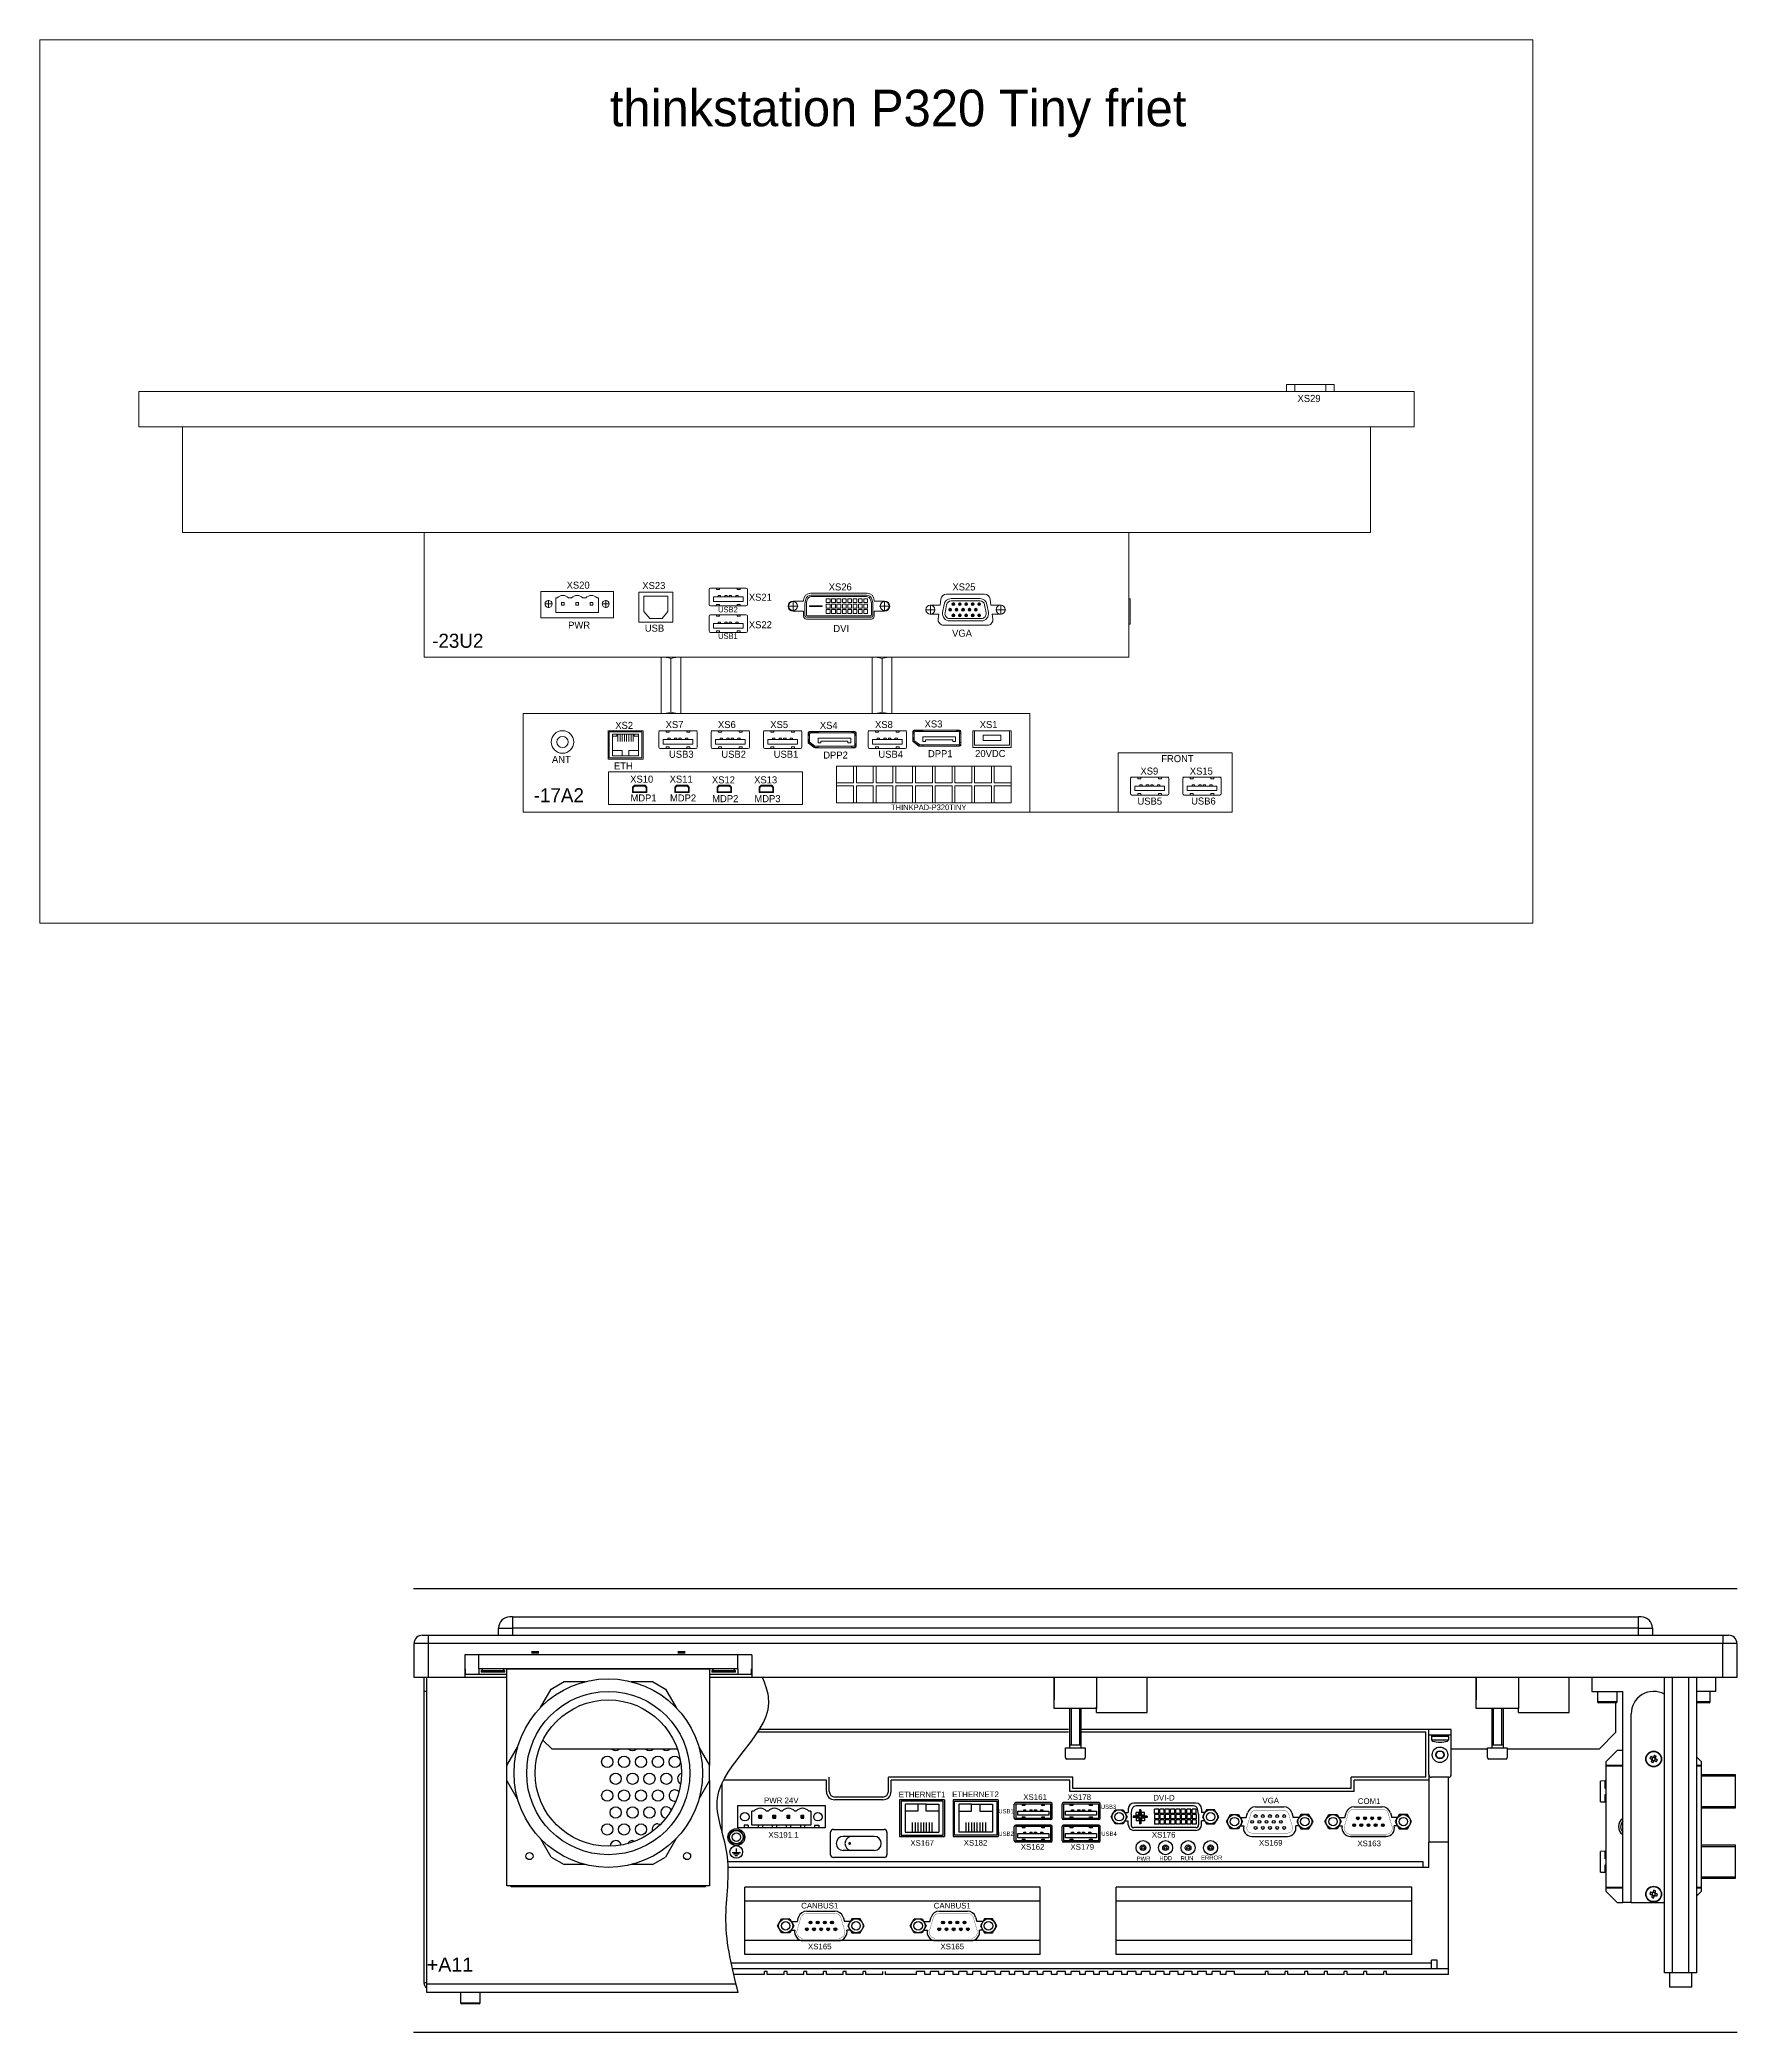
# Model space of a CAD drawing. Extents: x -2364 to 9601, y -871 to 1549.
# Drawn here: x 1247 to 1850, y 569 to 1277 of the extents above; entities that cross this region are included whole.
import ezdxf

# ---------------------------------------------------------------- set-up
doc = ezdxf.new("R2010")
doc.units = 0
doc.linetypes.add('DOT_CENTER', pattern=[14, 12, -1, 0, -1])
doc.layers.get('0').update_dxf_attribs({"linetype": 'CONTINUOUS'})
doc.layers.add('1', color=7, linetype='CONTINUOUS')
doc.layers.add('NRS', color=1, linetype='CONTINUOUS')

msp = doc.modelspace()

# ---------------------------------------------------------------- texts
at = {"color": 7, "lineweight": 13}
for s, p in [('-23U2', (1386.76981, 1061.23746)), ('-17A2', (1422.8482, 1006.33589))]:
    msp.add_text(s, height=5, dxfattribs=at).set_placement(p)
at = {"lineweight": 13, "insert": (1449.89922, 1259.51281), "char_height": 13, "attachment_point": 1}
msp.add_mtext_dynamic_manual_height_columns('thinkstation P320 Tiny friet', width=209.5113924, gutter_width=1, heights=[0], dxfattribs=at)
for s, insert, char_height, width, attachment_point in [('\\fArial|b0|i0|c0|p34;PWR 24V', (1516.95598, 650.78367), 2, 20, 9), ('\\fArial|b0|i0|c0|p34;ETHERNET1', (1560.86584, 652.85757), 2, 20, 8), ('\\fArial|b0|i0|c0|p34;ETHERNET2', (1579.82393, 652.92752), 2, 20, 8), ('\\fArial|b0|i0|c0|p34;XS161', (1601.00093, 651.92874), 2, 20, 8), ('{\\fArial|b0|i0|c0|p34;XS178}', (1616.68914, 651.91689), 2, 20, 8), ('\\fArial|b0|i0|c0|p34;DVI-D', (1646.79291, 651.73331), 2, 20, 8), ('\\fArial|b0|i0|c0|p34;VGA', (1684.71928, 650.67467), 2, 20, 8), ('\\fArial|b0|i0|c0|p34;COM1', (1719.68631, 650.47546), 2, 20, 8), ('\\fArial|b0|i0|c0|p34;USB1', (1590.67751, 647.15157), 1.5, 20, 8), ('\\fArial|b0|i0|c0|p34;USB3', (1627.08571, 648.73543), 1.5, 7.5829617, 8), ('\\fArial|b0|i0|c0|p34;XS191.1', (1516.95598, 638.48008), 2, 20, 9), ('\\fArial|b0|i0|c0|p34;XS167', (1560.86584, 635.61105), 2, 20, 8), ('{\\fArial|b0|i0|c0|p34;XS182}', (1579.82393, 635.681), 2, 20, 8), ('\\fArial|b0|i0|c0|p34;USB2', (1590.67751, 639.15157), 1.5, 20, 8), ('\\fArial|b0|i0|c0|p34;USB4', (1627.26037, 639.15157), 1.5, 6.778791, 8), ('{\\fArial|b0|i0|c0|p34;XS176}', (1646.68061, 638.52974), 2, 20, 8), ('\\fArial|b0|i0|c0|p34;XS169', (1684.71928, 635.66968), 2, 20, 8), ('{\\fArial|b0|i0|c0|p34;XS163}', (1719.68631, 635.47047), 2, 20, 8), ('\\fArial|b0|i0|c0|p34;XS162', (1600.10751, 634.2432), 2, 20, 8), ('{\\fArial|b0|i0|c0|p34;XS179}', (1617.74804, 634.19066), 2, 20, 8), ('\\fArial|b0|i0|c0|p34;PWR', (1639.51301, 630.3198), 1.5, 20, 8), ('\\fArial|b0|i0|c0|p34;HDD', (1647.42363, 630.49831), 1.5, 20, 8), ('\\fArial|b0|i0|c0|p34;RUN', (1654.97755, 630.44307), 1.5, 20, 8), ('\\fArial|b0|i0|c0|p34;ERROR', (1663.75049, 630.65209), 1.5, 20, 8), ('\\fArial|b0|i0|c0|p34;CANBUS1', (1524.48372, 613.33931), 2, 20, 8), ('\\fArial|b0|i0|c0|p34;CANBUS1', (1571.5665, 613.33931), 2, 20, 8), ('{\\fArial|b0|i0|c0|p34;+A11}', (1401.35171, 590.92545), 5, 20, 9), ('\\fArial|b0|i0|c0|p34;XS165', (1524.48372, 598.84143), 2, 20, 8), ('\\fArial|b0|i0|c0|p34;XS165', (1571.5665, 598.84143), 2, 20, 8)]:
    msp.add_mtext(s, dxfattribs=dict(insert=insert, char_height=char_height, width=width, attachment_point=attachment_point))
at = {"layer": 'NRS', "color": 7, "lineweight": 13}
for s, height, p in [('XS29', 2.5, (1694.2385, 1148.58191)), ('XS20', 2.5, (1434.5517, 1082.25613)), ('XS23', 2.5, (1461.44524, 1082.09568)), ('XS26', 2.5, (1527.67562, 1081.61432)), ('XS25', 2.5, (1571.62625, 1081.6164)), ('USB2', 2, (1488.36533, 1073.81389)), ('XS21', 2.5, (1499.293, 1077.95819)), ('PWR', 2.5, (1435.09081, 1068.04292)), ('USB', 2.5, (1462.32815, 1066.96789)), ('XS22', 2.5, (1499.30266, 1068.17814)), ('DVI', 2.5, (1529.32081, 1066.84292)), ('USB1', 2, (1488.3692, 1064.41887)), ('VGA', 2.5, (1571.51053, 1065.17953)), ('XS2', 2.5, (1451.83203, 1032.43549)), ('XS7', 2.5, (1469.72226, 1032.71644)), ('XS6', 2.5, (1488.32226, 1032.71644)), ('XS5', 2.5, (1506.92226, 1032.71644)), ('XS4', 2.5, (1524.52226, 1032.43644)), ('XS8', 2.5, (1544.12226, 1032.71644)), ('XS3', 2.5, (1561.73796, 1032.93644)), ('XS1', 2.5, (1581.32226, 1032.71644)), ('ANT', 2.5, (1429.33941, 1020.34093)), ('ETH', 2.5, (1451.38056, 1018.00802)), ('USB3', 2.5, (1470.92629, 1022.16156)), ('USB2', 2.5, (1489.52629, 1022.16156)), ('USB1', 2.5, (1508.12629, 1022.16156)), ('DPP2', 2.5, (1525.72629, 1021.88156)), ('USB4', 2.5, (1545.32629, 1022.16156)), ('DPP1', 2.5, (1562.94199, 1022.38156)), ('20VDC', 2.5, (1579.70012, 1022.4304)), ('FRONT', 2.5, (1645.82235, 1020.61172)), ('XS10', 2.5, (1457.12851, 1013.32376)), ('XS11', 2.5, (1471.17226, 1013.32376)), ('XS12', 2.5, (1486.17226, 1013.07376)), ('XS13', 2.5, (1501.17226, 1013.07376)), ('XS9', 2.5, (1638.43142, 1016.20173)), ('XS15', 2.5, (1655.95805, 1016.17566)), ('MDP1', 2.5, (1457.22432, 1006.64511)), ('MDP2', 2.5, (1471.26807, 1006.64511)), ('MDP2', 2.5, (1486.26807, 1006.39511)), ('MDP3', 2.5, (1501.26807, 1006.39511)), ('THINKPAD-P320TINY', 2, (1549.82326, 1003.56665)), ('USB5', 2.5, (1637.36192, 1005.51374)), ('USB6', 2.5, (1656.42851, 1005.5506))]:
    msp.add_text(s, height=height, dxfattribs=at).set_placement(p)

# ---------------------------------------------------------------- blocks, each defined once
blk = doc.blocks.new('DIN912_M3_TV')
for p, q in [((-1.44, 0), (-0.72, 1.25)), ((-0.72, -1.25), (-1.44, 0)), ((-0.72, 1.25), (0.72, 1.25)), ((0.72, 1.25), (1.44, 0)), ((1.44, 0), (0.72, -1.25)), ((0.72, -1.25), (-0.72, -1.25))]:
    blk.add_line(p, q)
for radius in [2.75, 1.44]:
    blk.add_circle((0, 0), radius)
blk = doc.blocks.new('DIN7985_M3_SV')
for p, q in [((0, 2.5), (0, -2.5)), ((0.5, 3), (0.5, -3)), ((0.5, 3), (1.64, 3)), ((1.64, -3), (1.64, 3)), ((0.5, -3), (1.64, -3))]:
    blk.add_line(p, q)
for centre, radius, start, end in [((0.5, 2.5), 0.5, 90, 180), ((1.64, 2.5), 0.5, 16.60155, 90), ((-6.75, 0), 9.25, 343.39845, 16.60155), ((0.5, -2.5), 0.5, 180, 270), ((1.64, -2.5), 0.5, 270, 343.39845)]:
    blk.add_arc(centre, radius, start, end)
blk = doc.blocks.new('MOERM3_TV')
for p, q in [((-2.75, 0), (-1.38, 2.38)), ((-1.38, -2.38), (-2.75, 0)), ((-1.38, 2.38), (1.38, 2.38)), ((1.38, 2.38), (2.75, 0)), ((2.75, 0), (1.38, -2.38)), ((1.38, -2.38), (-1.38, -2.38))]:
    blk.add_line(p, q)
for radius in [2.38, 1.5]:
    blk.add_circle((0, 0), radius)

# ---------------------------------------------------------------- linework, layer by layer
at = {"color": 7, "linetype": 'Continuous', "lineweight": 13}
for p, q in [((1690.28608, 1154.74575), (1693.28608, 1154.74575)), ((1690.28608, 1152.24575), (1690.28608, 1154.74575)), ((1693.28608, 1154.74575), (1704.28608, 1154.74575)), ((1693.28608, 1152.24575), (1693.28608, 1154.74575)), ((1704.28608, 1154.74575), (1707.28608, 1154.74575)), ((1704.28608, 1152.24575), (1704.28608, 1154.74575)), ((1707.28608, 1152.24575), (1707.28608, 1154.74575)), ((1282.57552, 1139.74575), (1282.57552, 1152.24575)), ((1282.57552, 1152.24575), (1690.28608, 1152.24575)), ((1690.28608, 1152.24575), (1693.28608, 1152.24575)), ((1693.28608, 1152.24575), (1704.28608, 1152.24575)), ((1704.28608, 1152.24575), (1707.28608, 1152.24575)), ((1707.28608, 1152.24575), (1735.67152, 1152.24575)), ((1735.67152, 1139.74575), (1735.67152, 1152.24575)), ((1298.12352, 1139.74575), (1282.57552, 1139.74575)), ((1720.12352, 1139.74575), (1298.12352, 1139.74575)), ((1298.12352, 1139.74575), (1298.12352, 1102.19575)), ((1735.67152, 1139.74575), (1720.12352, 1139.74575)), ((1720.12352, 1139.74575), (1720.12352, 1102.19575)), ((1383.91984, 1102.19575), (1298.12352, 1102.19575)), ((1634.31984, 1102.19575), (1383.91984, 1102.19575)), ((1383.91984, 1057.89575), (1383.91984, 1102.19575)), ((1720.12352, 1102.19575), (1634.31984, 1102.19575)), ((1634.31984, 1102.19575), (1634.31984, 1057.89575)), ((1425.37984, 1081.19575), (1451.17984, 1081.19575)), ((1425.37984, 1071.89575), (1425.37984, 1081.19575)), ((1430.65984, 1073.73236), (1430.65984, 1079.02575)), ((1430.65984, 1079.02575), (1431.16023, 1079.02575)), ((1432.69984, 1077.32576), (1433.69984, 1077.32576)), ((1432.69984, 1076.32575), (1432.69984, 1077.32576)), ((1433.69984, 1076.32575), (1432.69984, 1076.32575)), ((1433.69984, 1077.32576), (1433.69984, 1076.32575)), ((1435.23945, 1079.02575), (1436.24023, 1079.02575)), ((1437.77984, 1077.32576), (1438.77984, 1077.32576)), ((1437.77984, 1076.32575), (1437.77984, 1077.32576)), ((1438.77984, 1076.32575), (1437.77984, 1076.32575)), ((1438.77984, 1077.32576), (1438.77984, 1076.32575)), ((1440.31945, 1079.02575), (1441.32023, 1079.02575)), ((1442.85984, 1077.32575), (1443.85984, 1077.32575)), ((1442.85984, 1076.32575), (1442.85984, 1077.32575)), ((1443.85984, 1076.32575), (1442.85984, 1076.32575)), ((1443.85984, 1077.32575), (1443.85984, 1076.32575)), ((1445.39945, 1079.02575), (1445.89984, 1079.02575)), ((1445.89984, 1079.02575), (1445.89984, 1073.73236)), ((1451.17984, 1081.19575), (1451.17984, 1071.89575)), ((1460.25984, 1080.99575), (1472.29984, 1080.99575)), ((1460.25984, 1070.39575), (1460.25984, 1080.99575)), ((1462.01859, 1079.63172), (1462.01859, 1074.13438)), ((1470.5411, 1079.63172), (1462.01859, 1079.63172)), ((1470.5411, 1074.13438), (1470.5411, 1079.63172)), ((1472.29984, 1080.99575), (1472.29984, 1070.39575)), ((1515.02984, 1077.84575), (1518.72984, 1077.84575)), ((1518.72984, 1077.84575), (1518.72984, 1078.14575)), ((1519.22984, 1072.64575), (1519.22984, 1076.62749)), ((1519.40021, 1077.92159), (1519.54539, 1078.46339)), ((1519.72984, 1076.62749), (1519.72984, 1072.89575)), ((1520.02835, 1078.33398), (1519.88318, 1077.79218)), ((1520.82984, 1076.19575), (1525.32984, 1076.19575)), ((1520.82984, 1075.89575), (1520.82984, 1076.19575)), ((1525.32984, 1075.89575), (1520.82984, 1075.89575)), ((1521.22984, 1080.64575), (1541.32984, 1080.64575)), ((1521.47724, 1079.94575), (1541.08244, 1079.94575)), ((1541.08244, 1079.44575), (1521.47724, 1079.44575)), ((1525.32984, 1076.19575), (1525.32984, 1075.89575)), ((1526.79484, 1078.62575), (1528.14484, 1078.62575)), ((1526.79484, 1077.27575), (1526.79484, 1078.62575)), ((1528.14484, 1077.27575), (1526.79484, 1077.27575)), ((1526.79484, 1075.37075), (1526.79484, 1076.72075)), ((1526.79484, 1076.72075), (1528.14484, 1076.72075)), ((1528.14484, 1078.62575), (1528.14484, 1077.27575)), ((1528.14484, 1076.72075), (1528.14484, 1075.37075)), ((1528.69984, 1078.62575), (1530.04984, 1078.62575)), ((1528.69984, 1077.27575), (1528.69984, 1078.62575)), ((1530.04984, 1077.27575), (1528.69984, 1077.27575)), ((1528.69984, 1075.37075), (1528.69984, 1076.72075)), ((1528.69984, 1076.72075), (1530.04984, 1076.72075)), ((1530.04984, 1078.62575), (1530.04984, 1077.27575)), ((1530.04984, 1076.72075), (1530.04984, 1075.37075)), ((1530.60484, 1078.62575), (1531.95484, 1078.62575)), ((1530.60484, 1077.27575), (1530.60484, 1078.62575)), ((1531.95484, 1077.27575), (1530.60484, 1077.27575)), ((1530.60484, 1075.37075), (1530.60484, 1076.72075)), ((1530.60484, 1076.72075), (1531.95484, 1076.72075)), ((1531.95484, 1078.62575), (1531.95484, 1077.27575)), ((1531.95484, 1076.72075), (1531.95484, 1075.37075)), ((1532.50984, 1078.62575), (1533.85984, 1078.62575)), ((1532.50984, 1077.27575), (1532.50984, 1078.62575)), ((1533.85984, 1077.27575), (1532.50984, 1077.27575)), ((1532.50984, 1075.37075), (1532.50984, 1076.72075)), ((1532.50984, 1076.72075), (1533.85984, 1076.72075)), ((1533.85984, 1078.62575), (1533.85984, 1077.27575)), ((1533.85984, 1076.72075), (1533.85984, 1075.37075)), ((1534.41484, 1077.27575), (1534.41484, 1078.62575)), ((1534.41484, 1078.62575), (1535.76484, 1078.62575)), ((1535.76484, 1077.27575), (1534.41484, 1077.27575)), ((1534.41484, 1075.37075), (1534.41484, 1076.72075)), ((1534.41484, 1076.72075), (1535.76484, 1076.72075)), ((1535.76484, 1078.62575), (1535.76484, 1077.27575)), ((1535.76484, 1076.72075), (1535.76484, 1075.37075)), ((1536.31984, 1078.62575), (1537.66984, 1078.62575)), ((1536.31984, 1077.27575), (1536.31984, 1078.62575)), ((1537.66984, 1077.27575), (1536.31984, 1077.27575)), ((1536.31984, 1075.37075), (1536.31984, 1076.72075)), ((1536.31984, 1076.72075), (1537.66984, 1076.72075)), ((1537.66984, 1078.62575), (1537.66984, 1077.27575)), ((1537.66984, 1076.72075), (1537.66984, 1075.37075)), ((1538.22484, 1078.62575), (1539.57484, 1078.62575)), ((1538.22484, 1077.27575), (1538.22484, 1078.62575)), ((1539.57484, 1077.27575), (1538.22484, 1077.27575)), ((1538.22484, 1075.37075), (1538.22484, 1076.72075)), ((1538.22484, 1076.72075), (1539.57484, 1076.72075)), ((1539.57484, 1078.62575), (1539.57484, 1077.27575)), ((1539.57484, 1076.72075), (1539.57484, 1075.37075)), ((1540.12984, 1078.62575), (1541.47984, 1078.62575)), ((1540.12984, 1077.27575), (1540.12984, 1078.62575)), ((1541.47984, 1077.27575), (1540.12984, 1077.27575)), ((1540.12984, 1075.37075), (1540.12984, 1076.72075)), ((1540.12984, 1076.72075), (1541.47984, 1076.72075)), ((1541.47984, 1078.62575), (1541.47984, 1077.27575)), ((1541.47984, 1076.72075), (1541.47984, 1075.37075)), ((1542.82984, 1077.21993), (1542.53133, 1078.33398)), ((1542.82984, 1072.89575), (1542.82984, 1077.21993)), ((1543.0143, 1078.46339), (1543.32984, 1077.28575)), ((1543.32984, 1077.28575), (1543.32984, 1072.64575)), ((1543.82984, 1078.14575), (1543.82984, 1077.84575)), ((1543.82984, 1077.84575), (1547.52984, 1077.84575)), ((1563.77984, 1076.37075), (1567.23811, 1076.37075)), ((1567.23811, 1076.37075), (1567.54994, 1078.5536)), ((1568.15282, 1073.74987), (1568.66417, 1076.64987)), ((1569.50126, 1076.50227), (1568.98991, 1073.60227)), ((1569.52984, 1080.27075), (1583.02984, 1080.27075)), ((1571.12619, 1078.71575), (1581.43349, 1078.71575)), ((1581.43349, 1077.86575), (1571.12619, 1077.86575)), ((1583.56978, 1073.60227), (1583.05843, 1076.50227)), ((1583.89551, 1076.64987), (1584.40686, 1073.74987)), ((1585.00974, 1078.5536), (1585.32158, 1076.37075)), ((1585.32158, 1076.37075), (1588.77984, 1076.37075)), ((1634.31984, 1078.59575), (1634.74984, 1078.59575)), ((1634.74984, 1078.59575), (1634.74984, 1069.59575)), ((1451.17984, 1071.89575), (1425.37984, 1071.89575)), ((1445.89984, 1073.73236), (1430.65984, 1073.73236)), ((1472.29984, 1070.39575), (1460.25984, 1070.39575)), ((1462.01859, 1074.13438), (1464.10042, 1071.59714)), ((1464.10042, 1071.59714), (1468.45926, 1071.59714)), ((1468.45926, 1071.59714), (1470.5411, 1074.13438)), ((1518.72984, 1074.24575), (1515.02984, 1074.24575)), ((1518.72984, 1072.44575), (1518.72984, 1074.24575)), ((1542.82984, 1072.14575), (1519.72984, 1072.14575)), ((1542.82984, 1071.44575), (1519.72984, 1071.44575)), ((1519.97984, 1072.64575), (1542.57984, 1072.64575)), ((1528.14484, 1075.37075), (1526.79484, 1075.37075)), ((1526.79484, 1073.46575), (1526.79484, 1074.81575)), ((1526.79484, 1074.81575), (1528.14484, 1074.81575)), ((1528.14484, 1073.46575), (1526.79484, 1073.46575)), ((1528.14484, 1074.81575), (1528.14484, 1073.46575)), ((1530.04984, 1075.37075), (1528.69984, 1075.37075)), ((1528.69984, 1073.46575), (1528.69984, 1074.81575)), ((1528.69984, 1074.81575), (1530.04984, 1074.81575)), ((1530.04984, 1073.46575), (1528.69984, 1073.46575)), ((1530.04984, 1074.81575), (1530.04984, 1073.46575)), ((1531.95484, 1075.37075), (1530.60484, 1075.37075)), ((1530.60484, 1073.46575), (1530.60484, 1074.81575)), ((1530.60484, 1074.81575), (1531.95484, 1074.81575)), ((1531.95484, 1073.46575), (1530.60484, 1073.46575)), ((1531.95484, 1074.81575), (1531.95484, 1073.46575)), ((1533.85984, 1075.37075), (1532.50984, 1075.37075)), ((1532.50984, 1073.46575), (1532.50984, 1074.81575)), ((1532.50984, 1074.81575), (1533.85984, 1074.81575)), ((1533.85984, 1073.46575), (1532.50984, 1073.46575)), ((1533.85984, 1074.81575), (1533.85984, 1073.46575)), ((1535.76484, 1075.37075), (1534.41484, 1075.37075)), ((1534.41484, 1073.46575), (1534.41484, 1074.81575)), ((1534.41484, 1074.81575), (1535.76484, 1074.81575)), ((1535.76484, 1073.46575), (1534.41484, 1073.46575)), ((1535.76484, 1074.81575), (1535.76484, 1073.46575)), ((1537.66984, 1075.37075), (1536.31984, 1075.37075)), ((1536.31984, 1073.46575), (1536.31984, 1074.81575)), ((1536.31984, 1074.81575), (1537.66984, 1074.81575)), ((1537.66984, 1073.46575), (1536.31984, 1073.46575)), ((1537.66984, 1074.81575), (1537.66984, 1073.46575)), ((1539.57484, 1075.37075), (1538.22484, 1075.37075)), ((1538.22484, 1073.46575), (1538.22484, 1074.81575)), ((1538.22484, 1074.81575), (1539.57484, 1074.81575)), ((1539.57484, 1073.46575), (1538.22484, 1073.46575)), ((1539.57484, 1074.81575), (1539.57484, 1073.46575)), ((1541.47984, 1075.37075), (1540.12984, 1075.37075)), ((1540.12984, 1073.46575), (1540.12984, 1074.81575)), ((1540.12984, 1074.81575), (1541.47984, 1074.81575)), ((1541.47984, 1073.46575), (1540.12984, 1073.46575)), ((1541.47984, 1074.81575), (1541.47984, 1073.46575)), ((1543.82984, 1074.24575), (1543.82984, 1072.44575)), ((1547.52984, 1074.24575), (1543.82984, 1074.24575)), ((1566.78097, 1073.17075), (1563.77984, 1073.17075)), ((1566.54994, 1071.5536), (1566.78097, 1073.17075)), ((1584.02984, 1069.27075), (1568.52984, 1069.27075)), ((1570.61484, 1071.66575), (1581.94484, 1071.66575)), ((1581.94484, 1070.81575), (1570.61484, 1070.81575)), ((1585.77872, 1073.17075), (1586.00974, 1071.5536)), ((1588.77984, 1073.17075), (1585.77872, 1073.17075)), ((1634.31984, 1069.59575), (1634.74984, 1069.59575)), ((1634.31984, 1057.89575), (1383.91984, 1057.89575)), ((1475.11984, 1037.89575), (1468.11984, 1037.89575)), ((1550.11984, 1037.89575), (1543.11984, 1037.89575)), ((1461.73491, 1031.77637), (1449.23491, 1031.77637)), ((1467.83491, 1031.77637), (1467.28491, 1031.77637)), ((1480.33491, 1031.77637), (1467.83491, 1031.77637)), ((1480.88491, 1031.77637), (1480.33491, 1031.77637)), ((1486.43491, 1031.77637), (1485.88491, 1031.77637)), ((1498.93491, 1031.77637), (1486.43491, 1031.77637)), ((1499.48491, 1031.77637), (1498.93491, 1031.77637)), ((1505.03491, 1031.77637), (1504.48491, 1031.77637)), ((1517.53491, 1031.77637), (1505.03491, 1031.77637)), ((1518.08491, 1031.77637), (1517.53491, 1031.77637)), ((1520.33491, 1030.99637), (1520.33491, 1027.73421)), ((1520.33491, 1030.99637), (1520.33491, 1027.73421)), ((1520.43491, 1030.11637), (1520.33491, 1030.11637)), ((1520.43491, 1030.11637), (1520.33491, 1030.11637)), ((1520.33491, 1028.83138), (1520.43491, 1028.83138)), ((1520.33491, 1028.83138), (1520.43491, 1028.83138)), ((1520.43491, 1030.49637), (1520.43491, 1030.11637)), ((1520.43491, 1030.49637), (1520.43491, 1030.11637)), ((1520.83491, 1030.11637), (1520.43491, 1030.11637)), ((1520.83491, 1030.11637), (1520.43491, 1030.11637)), ((1520.43491, 1028.83138), (1520.83491, 1028.83138)), ((1520.43491, 1028.83138), (1520.43491, 1027.98637)), ((1520.43491, 1028.83138), (1520.83491, 1028.83138)), ((1520.43491, 1028.83138), (1520.43491, 1027.98637)), ((1520.43491, 1027.43421), (1520.43491, 1027.98637)), ((1520.43491, 1027.43421), (1520.43491, 1027.98637)), ((1520.53215, 1027.3363), (1522.50074, 1025.83846)), ((1520.53215, 1027.3363), (1522.50074, 1025.83846)), ((1520.79491, 1027.26637), (1522.46157, 1026.01637)), ((1520.79491, 1027.26637), (1522.46157, 1026.01637)), ((1536.93491, 1031.49637), (1520.83491, 1031.49637)), ((1536.93491, 1031.49637), (1520.83491, 1031.49637)), ((1520.83491, 1030.49637), (1520.83491, 1030.11637)), ((1520.83491, 1030.49637), (1520.83491, 1030.11637)), ((1520.83491, 1028.83138), (1520.83491, 1030.11637)), ((1520.83491, 1028.83138), (1520.83491, 1030.11637)), ((1520.83491, 1028.83138), (1520.83491, 1027.98637)), ((1520.83491, 1028.83138), (1520.83491, 1027.98637)), ((1521.03491, 1027.58637), (1522.70157, 1026.33637)), ((1521.03491, 1027.58637), (1522.70157, 1026.33637)), ((1523.88491, 1031.39637), (1521.33491, 1031.39637)), ((1523.88491, 1031.39637), (1521.33491, 1031.39637)), ((1523.88491, 1030.99637), (1521.33491, 1030.99637)), ((1523.88491, 1030.99637), (1521.33491, 1030.99637)), ((1523.86275, 1029.11637), (1523.86275, 1027.43637)), ((1535.49502, 1029.11637), (1523.86275, 1029.11637)), ((1523.86275, 1029.11637), (1523.86275, 1027.43637)), ((1535.49502, 1029.11637), (1523.86275, 1029.11637)), ((1523.86275, 1027.43637), (1524.86275, 1027.43637)), ((1523.86275, 1027.43637), (1524.86275, 1027.43637)), ((1523.88491, 1031.49637), (1523.88491, 1031.39637)), ((1523.88491, 1031.49637), (1523.88491, 1031.39637)), ((1523.88491, 1031.39637), (1523.88491, 1030.99637)), ((1523.88491, 1031.39637), (1523.88491, 1030.99637)), ((1523.88491, 1030.99637), (1535.88491, 1030.99637)), ((1523.88491, 1030.99637), (1535.88491, 1030.99637)), ((1524.86275, 1027.43637), (1524.86275, 1028.03637)), ((1524.86275, 1028.03637), (1534.49502, 1028.03637)), ((1524.86275, 1027.43637), (1524.86275, 1028.03637)), ((1524.86275, 1028.03637), (1534.49502, 1028.03637)), ((1534.49502, 1028.03637), (1534.49502, 1027.43637)), ((1534.49502, 1028.03637), (1534.49502, 1027.43637)), ((1534.49502, 1027.43637), (1535.49502, 1027.43637)), ((1534.49502, 1027.43637), (1535.49502, 1027.43637)), ((1535.49502, 1027.43637), (1535.49502, 1029.11637)), ((1535.49502, 1027.43637), (1535.49502, 1029.11637)), ((1535.88491, 1031.49637), (1535.88491, 1031.39637)), ((1535.88491, 1031.49637), (1535.88491, 1031.39637)), ((1536.43491, 1031.39637), (1535.88491, 1031.39637)), ((1535.88491, 1031.39637), (1535.88491, 1030.99637)), ((1536.43491, 1031.39637), (1535.88491, 1031.39637)), ((1535.88491, 1031.39637), (1535.88491, 1030.99637)), ((1536.43491, 1030.99637), (1535.88491, 1030.99637)), ((1536.43491, 1030.99637), (1535.88491, 1030.99637)), ((1536.93491, 1030.11637), (1536.93491, 1030.49637)), ((1536.93491, 1030.11637), (1536.93491, 1030.49637)), ((1536.93491, 1027.11637), (1536.93491, 1030.11637)), ((1536.93491, 1030.11637), (1537.33491, 1030.11637)), ((1536.93491, 1027.11637), (1536.93491, 1030.11637)), ((1536.93491, 1030.11637), (1537.33491, 1030.11637)), ((1536.93491, 1026.73637), (1536.93491, 1027.11637)), ((1536.93491, 1027.11637), (1537.33491, 1027.11637)), ((1536.93491, 1026.73637), (1536.93491, 1027.11637)), ((1536.93491, 1027.11637), (1537.33491, 1027.11637)), ((1537.33491, 1030.11637), (1537.33491, 1030.49637)), ((1537.33491, 1030.11637), (1537.33491, 1030.49637)), ((1537.33491, 1030.11637), (1537.43491, 1030.11637)), ((1537.33491, 1030.11637), (1537.43491, 1030.11637)), ((1537.33491, 1027.11637), (1537.43491, 1027.11637)), ((1537.33491, 1026.73637), (1537.33491, 1027.11637)), ((1537.33491, 1027.11637), (1537.43491, 1027.11637)), ((1537.33491, 1026.73637), (1537.33491, 1027.11637)), ((1537.33491, 1026.73637), (1537.33491, 1025.93637)), ((1537.33491, 1026.73637), (1537.33491, 1025.93637)), ((1537.43491, 1026.23637), (1537.43491, 1030.99637)), ((1537.43491, 1026.23637), (1537.43491, 1030.99637)), ((1542.23491, 1031.77637), (1541.68491, 1031.77637)), ((1554.73491, 1031.77637), (1542.23491, 1031.77637)), ((1555.28491, 1031.77637), (1554.73491, 1031.77637)), ((1557.55061, 1031.49637), (1557.55061, 1028.23421)), ((1557.55061, 1031.49637), (1557.55061, 1028.23421)), ((1557.65061, 1030.61637), (1557.55061, 1030.61637)), ((1557.65061, 1030.61637), (1557.55061, 1030.61637)), ((1557.55061, 1029.33138), (1557.65061, 1029.33138)), ((1557.55061, 1029.33138), (1557.65061, 1029.33138)), ((1557.65061, 1030.99637), (1557.65061, 1030.61637)), ((1557.65061, 1030.99637), (1557.65061, 1030.61637)), ((1558.05061, 1030.61637), (1557.65061, 1030.61637)), ((1558.05061, 1030.61637), (1557.65061, 1030.61637)), ((1557.65061, 1029.33138), (1558.05061, 1029.33138)), ((1557.65061, 1029.33138), (1557.65061, 1028.48637)), ((1557.65061, 1029.33138), (1558.05061, 1029.33138)), ((1557.65061, 1029.33138), (1557.65061, 1028.48637)), ((1557.65061, 1027.93421), (1557.65061, 1028.48637)), ((1557.65061, 1027.93421), (1557.65061, 1028.48637)), ((1557.74785, 1027.8363), (1559.71644, 1026.33846)), ((1557.74785, 1027.8363), (1559.71644, 1026.33846)), ((1558.01061, 1027.76637), (1559.67728, 1026.51637)), ((1558.01061, 1027.76637), (1559.67728, 1026.51637)), ((1574.15061, 1031.99637), (1558.05061, 1031.99637)), ((1574.15061, 1031.99637), (1558.05061, 1031.99637)), ((1558.05061, 1030.99637), (1558.05061, 1030.61637)), ((1558.05061, 1030.99637), (1558.05061, 1030.61637)), ((1558.05061, 1029.33138), (1558.05061, 1030.61637)), ((1558.05061, 1029.33138), (1558.05061, 1030.61637)), ((1558.05061, 1029.33138), (1558.05061, 1028.48637)), ((1558.05061, 1029.33138), (1558.05061, 1028.48637)), ((1558.25061, 1028.08637), (1559.91728, 1026.83637)), ((1558.25061, 1028.08637), (1559.91728, 1026.83637)), ((1561.10061, 1031.89637), (1558.55061, 1031.89637)), ((1561.10061, 1031.89637), (1558.55061, 1031.89637)), ((1561.10061, 1031.49637), (1558.55061, 1031.49637)), ((1561.10061, 1031.49637), (1558.55061, 1031.49637)), ((1560.21728, 1026.73637), (1561.10061, 1026.73637)), ((1560.21728, 1026.73637), (1561.10061, 1026.73637)), ((1560.21728, 1026.33637), (1561.10061, 1026.33637)), ((1560.21728, 1026.33637), (1561.10061, 1026.33637)), ((1560.30061, 1026.73637), (1573.90061, 1026.73637)), ((1561.07845, 1029.61637), (1561.07845, 1027.93637)), ((1572.71073, 1029.61637), (1561.07845, 1029.61637)), ((1561.07845, 1029.61637), (1561.07845, 1027.93637)), ((1572.71073, 1029.61637), (1561.07845, 1029.61637)), ((1561.07845, 1027.93637), (1562.07845, 1027.93637)), ((1561.07845, 1027.93637), (1562.07845, 1027.93637)), ((1561.10061, 1031.99637), (1561.10061, 1031.89637)), ((1561.10061, 1031.99637), (1561.10061, 1031.89637)), ((1561.10061, 1031.89637), (1561.10061, 1031.49637)), ((1561.10061, 1031.89637), (1561.10061, 1031.49637)), ((1561.10061, 1031.49637), (1573.10061, 1031.49637)), ((1561.10061, 1031.49637), (1573.10061, 1031.49637)), ((1561.10061, 1026.33637), (1561.10061, 1026.73637)), ((1561.10061, 1026.73637), (1573.10061, 1026.73637)), ((1561.10061, 1026.33637), (1561.10061, 1026.73637)), ((1561.10061, 1026.73637), (1573.10061, 1026.73637)), ((1561.10061, 1026.23637), (1561.10061, 1026.33637)), ((1561.10061, 1026.23637), (1561.10061, 1026.33637)), ((1562.07845, 1027.93637), (1562.07845, 1028.53637)), ((1562.07845, 1028.53637), (1571.71073, 1028.53637)), ((1562.07845, 1027.93637), (1562.07845, 1028.53637)), ((1562.07845, 1028.53637), (1571.71073, 1028.53637)), ((1571.71073, 1028.53637), (1571.71073, 1027.93637)), ((1571.71073, 1028.53637), (1571.71073, 1027.93637)), ((1571.71073, 1027.93637), (1572.71073, 1027.93637)), ((1571.71073, 1027.93637), (1572.71073, 1027.93637)), ((1572.71073, 1027.93637), (1572.71073, 1029.61637)), ((1572.71073, 1027.93637), (1572.71073, 1029.61637)), ((1573.10061, 1031.99637), (1573.10061, 1031.89637)), ((1573.10061, 1031.99637), (1573.10061, 1031.89637)), ((1573.65061, 1031.89637), (1573.10061, 1031.89637)), ((1573.10061, 1031.89637), (1573.10061, 1031.49637)), ((1573.65061, 1031.89637), (1573.10061, 1031.89637)), ((1573.10061, 1031.89637), (1573.10061, 1031.49637)), ((1573.65061, 1031.49637), (1573.10061, 1031.49637)), ((1573.65061, 1031.49637), (1573.10061, 1031.49637)), ((1573.10061, 1026.33637), (1573.10061, 1026.73637)), ((1573.10061, 1026.73637), (1573.65061, 1026.73637)), ((1573.10061, 1026.33637), (1573.10061, 1026.73637)), ((1573.10061, 1026.73637), (1573.65061, 1026.73637)), ((1573.10061, 1026.23637), (1573.10061, 1026.33637)), ((1573.10061, 1026.33637), (1573.65061, 1026.33637)), ((1573.10061, 1026.23637), (1573.10061, 1026.33637)), ((1573.10061, 1026.33637), (1573.65061, 1026.33637)), ((1574.15061, 1030.61637), (1574.15061, 1030.99637)), ((1574.15061, 1030.61637), (1574.15061, 1030.99637)), ((1574.15061, 1027.61637), (1574.15061, 1030.61637)), ((1574.15061, 1030.61637), (1574.55061, 1030.61637)), ((1574.15061, 1027.61637), (1574.15061, 1030.61637)), ((1574.15061, 1030.61637), (1574.55061, 1030.61637)), ((1574.15061, 1027.23637), (1574.15061, 1027.61637)), ((1574.15061, 1027.61637), (1574.55061, 1027.61637)), ((1574.15061, 1027.23637), (1574.15061, 1027.61637)), ((1574.15061, 1027.61637), (1574.55061, 1027.61637)), ((1574.55061, 1030.61637), (1574.55061, 1030.99637)), ((1574.55061, 1030.61637), (1574.55061, 1030.99637)), ((1574.55061, 1030.61637), (1574.65061, 1030.61637)), ((1574.55061, 1030.61637), (1574.65061, 1030.61637)), ((1574.55061, 1027.61637), (1574.65061, 1027.61637)), ((1574.55061, 1027.23637), (1574.55061, 1027.61637)), ((1574.55061, 1027.61637), (1574.65061, 1027.61637)), ((1574.55061, 1027.23637), (1574.55061, 1027.61637)), ((1574.55061, 1027.23637), (1574.55061, 1026.43637)), ((1574.55061, 1027.23637), (1574.55061, 1026.43637)), ((1574.65061, 1026.73637), (1574.65061, 1031.49637)), ((1574.65061, 1026.73637), (1574.65061, 1031.49637)), ((1579.43491, 1031.77637), (1578.88491, 1031.77637)), ((1578.88491, 1031.77637), (1578.88491, 1025.77637)), ((1579.43491, 1031.77637), (1579.43491, 1026.69637)), ((1591.93491, 1031.77637), (1579.43491, 1031.77637)), ((1579.43491, 1026.69637), (1591.93491, 1026.69637)), ((1588.80991, 1030.25637), (1582.55991, 1030.25637)), ((1582.55991, 1028.25637), (1588.80991, 1028.25637)), ((1591.93491, 1026.69637), (1591.93491, 1031.77637)), ((1592.48491, 1031.77637), (1591.93491, 1031.77637)), ((1592.48491, 1025.77637), (1592.48491, 1031.77637)), ((1522.8035, 1025.73637), (1536.93491, 1025.73637)), ((1522.8035, 1025.73637), (1536.93491, 1025.73637)), ((1523.00157, 1026.23637), (1523.88491, 1026.23637)), ((1523.00157, 1026.23637), (1523.88491, 1026.23637)), ((1523.00157, 1025.83637), (1523.88491, 1025.83637)), ((1523.00157, 1025.83637), (1523.88491, 1025.83637)), ((1523.08491, 1026.23637), (1536.68491, 1026.23637)), ((1523.88491, 1025.83637), (1523.88491, 1026.23637)), ((1523.88491, 1026.23637), (1535.88491, 1026.23637)), ((1523.88491, 1025.83637), (1523.88491, 1026.23637)), ((1523.88491, 1026.23637), (1535.88491, 1026.23637)), ((1523.88491, 1025.73637), (1523.88491, 1025.83637)), ((1523.88491, 1025.73637), (1523.88491, 1025.83637)), ((1535.88491, 1025.83637), (1535.88491, 1026.23637)), ((1535.88491, 1026.23637), (1536.43491, 1026.23637)), ((1535.88491, 1025.83637), (1535.88491, 1026.23637)), ((1535.88491, 1026.23637), (1536.43491, 1026.23637)), ((1535.88491, 1025.73637), (1535.88491, 1025.83637)), ((1535.88491, 1025.83637), (1536.43491, 1025.83637)), ((1535.88491, 1025.73637), (1535.88491, 1025.83637)), ((1535.88491, 1025.83637), (1536.43491, 1025.83637)), ((1560.0192, 1026.23637), (1574.15061, 1026.23637)), ((1560.0192, 1026.23637), (1574.15061, 1026.23637)), ((1560.28491, 1026.23637), (1573.88491, 1026.23637)), ((1578.88491, 1025.77637), (1592.48491, 1025.77637)), ((1635.47069, 1015.23559), (1634.92069, 1015.23559)), ((1647.97069, 1015.23559), (1635.47069, 1015.23559)), ((1648.52069, 1015.23559), (1647.97069, 1015.23559)), ((1654.07069, 1015.23559), (1653.52069, 1015.23559)), ((1666.57069, 1015.23559), (1654.07069, 1015.23559)), ((1667.12069, 1015.23559), (1666.57069, 1015.23559))]:
    msp.add_line(p, q, dxfattribs=at)
at = {"color": 7, "lineweight": 13}
for p, q in [((1485.1387, 1076.66692), (1485.1387, 1081.91889)), ((1485.66389, 1082.44408), (1498.26861, 1082.44408)), ((1498.26861, 1076.14172), (1485.66389, 1076.14172)), ((1486.71429, 1079.2929), (1486.71429, 1077.71731)), ((1497.21822, 1079.2929), (1486.71429, 1079.2929)), ((1486.71429, 1077.71731), (1497.21822, 1077.71731)), ((1487.76468, 1081.91889), (1487.76468, 1082.44408)), ((1487.76468, 1081.91889), (1488.81507, 1081.91889)), ((1487.76468, 1076.14172), (1487.76468, 1076.66692)), ((1488.81507, 1076.66692), (1487.76468, 1076.66692)), ((1489.23523, 1079.8181), (1488.39491, 1079.8181)), ((1488.39491, 1079.8181), (1488.39491, 1079.2929)), ((1488.81507, 1081.91889), (1488.81507, 1082.44408)), ((1488.81507, 1076.14172), (1488.81507, 1076.66692)), ((1489.23523, 1079.8181), (1489.23523, 1079.2929)), ((1491.59861, 1079.8181), (1490.7583, 1079.8181)), ((1490.7583, 1079.8181), (1490.7583, 1079.2929)), ((1491.59861, 1079.8181), (1491.59861, 1079.2929)), ((1492.33389, 1079.2929), (1492.33389, 1079.8181)), ((1493.1742, 1079.8181), (1492.33389, 1079.8181)), ((1493.1742, 1079.2929), (1493.1742, 1079.8181)), ((1494.69727, 1079.2929), (1494.69727, 1079.8181)), ((1495.53759, 1079.8181), (1494.69727, 1079.8181)), ((1495.11743, 1082.44408), (1495.11743, 1081.91889)), ((1495.11743, 1081.91889), (1496.16782, 1081.91889)), ((1495.11743, 1076.66692), (1495.11743, 1076.14172)), ((1496.16782, 1076.66692), (1495.11743, 1076.66692)), ((1495.53759, 1079.2929), (1495.53759, 1079.8181)), ((1496.16782, 1082.44408), (1496.16782, 1081.91889)), ((1496.16782, 1076.66692), (1496.16782, 1076.14172)), ((1497.21822, 1077.71731), (1497.21822, 1079.2929)), ((1498.79381, 1081.91889), (1498.79381, 1076.66692)), ((1485.1387, 1067.21338), (1485.1387, 1072.46535)), ((1485.66389, 1072.99054), (1498.26861, 1072.99054)), ((1497.21822, 1069.83936), (1486.71429, 1069.83936)), ((1486.71429, 1069.83936), (1486.71429, 1068.26378)), ((1487.76468, 1072.46535), (1487.76468, 1072.99054)), ((1487.76468, 1072.46535), (1488.81507, 1072.46535)), ((1489.23523, 1070.36456), (1488.39491, 1070.36456)), ((1488.39491, 1070.36456), (1488.39491, 1069.83936)), ((1488.81507, 1072.46535), (1488.81507, 1072.99054)), ((1489.23523, 1070.36456), (1489.23523, 1069.83936)), ((1490.7583, 1070.36456), (1490.7583, 1069.83936)), ((1491.59861, 1070.36456), (1490.7583, 1070.36456)), ((1491.59861, 1070.36456), (1491.59861, 1069.83936)), ((1492.33389, 1069.83936), (1492.33389, 1070.36456)), ((1493.1742, 1070.36456), (1492.33389, 1070.36456)), ((1493.1742, 1069.83936), (1493.1742, 1070.36456)), ((1494.69727, 1069.83936), (1494.69727, 1070.36456)), ((1495.53759, 1070.36456), (1494.69727, 1070.36456)), ((1495.11743, 1072.99054), (1495.11743, 1072.46535)), ((1495.11743, 1072.46535), (1496.16782, 1072.46535)), ((1495.53759, 1069.83936), (1495.53759, 1070.36456)), ((1496.16782, 1072.99054), (1496.16782, 1072.46535)), ((1497.21822, 1068.26378), (1497.21822, 1069.83936)), ((1498.79381, 1072.46535), (1498.79381, 1067.21338)), ((1498.26861, 1066.68819), (1485.66389, 1066.68819)), ((1486.71429, 1068.26378), (1497.21822, 1068.26378)), ((1487.76468, 1066.68819), (1487.76468, 1067.21338)), ((1488.81507, 1067.21338), (1487.76468, 1067.21338)), ((1488.81507, 1066.68819), (1488.81507, 1067.21338)), ((1496.16782, 1067.21338), (1495.11743, 1067.21338)), ((1495.11743, 1067.21338), (1495.11743, 1066.68819)), ((1496.16782, 1067.21338), (1496.16782, 1066.68819)), ((1467.25735, 1025.99921), (1467.25735, 1031.25117)), ((1467.78255, 1031.77637), (1480.38726, 1031.77637)), ((1468.83294, 1028.62519), (1468.83294, 1027.0496)), ((1479.33687, 1028.62519), (1468.83294, 1028.62519)), ((1468.83294, 1027.0496), (1479.33687, 1027.0496)), ((1469.88333, 1031.25117), (1469.88333, 1031.77637)), ((1469.88333, 1031.25117), (1470.93373, 1031.25117)), ((1471.35388, 1029.15039), (1470.51357, 1029.15039)), ((1470.51357, 1029.15039), (1470.51357, 1028.62519)), ((1470.93373, 1031.25117), (1470.93373, 1031.77637)), ((1471.35388, 1029.15039), (1471.35388, 1028.62519)), ((1473.71727, 1029.15039), (1472.87695, 1029.15039)), ((1472.87695, 1029.15039), (1472.87695, 1028.62519)), ((1473.71727, 1029.15039), (1473.71727, 1028.62519)), ((1474.45254, 1028.62519), (1474.45254, 1029.15039)), ((1475.29286, 1029.15039), (1474.45254, 1029.15039)), ((1475.29286, 1028.62519), (1475.29286, 1029.15039)), ((1476.81593, 1028.62519), (1476.81593, 1029.15039)), ((1477.65624, 1029.15039), (1476.81593, 1029.15039)), ((1477.23609, 1031.77637), (1477.23609, 1031.25117)), ((1477.23609, 1031.25117), (1478.28648, 1031.25117)), ((1477.65624, 1028.62519), (1477.65624, 1029.15039)), ((1478.28648, 1031.77637), (1478.28648, 1031.25117)), ((1479.33687, 1027.0496), (1479.33687, 1028.62519)), ((1480.91246, 1031.25117), (1480.91246, 1025.99921)), ((1485.85735, 1025.99921), (1485.85735, 1031.25117)), ((1486.38255, 1031.77637), (1498.98726, 1031.77637)), ((1487.43294, 1028.62519), (1487.43294, 1027.0496)), ((1497.93687, 1028.62519), (1487.43294, 1028.62519)), ((1487.43294, 1027.0496), (1497.93687, 1027.0496)), ((1488.48333, 1031.25117), (1488.48333, 1031.77637)), ((1488.48333, 1031.25117), (1489.53373, 1031.25117)), ((1489.95388, 1029.15039), (1489.11357, 1029.15039)), ((1489.11357, 1029.15039), (1489.11357, 1028.62519)), ((1489.53373, 1031.25117), (1489.53373, 1031.77637)), ((1489.95388, 1029.15039), (1489.95388, 1028.62519)), ((1492.31727, 1029.15039), (1491.47695, 1029.15039)), ((1491.47695, 1029.15039), (1491.47695, 1028.62519)), ((1492.31727, 1029.15039), (1492.31727, 1028.62519)), ((1493.05254, 1028.62519), (1493.05254, 1029.15039)), ((1493.89286, 1029.15039), (1493.05254, 1029.15039)), ((1493.89286, 1028.62519), (1493.89286, 1029.15039)), ((1495.41593, 1028.62519), (1495.41593, 1029.15039)), ((1496.25624, 1029.15039), (1495.41593, 1029.15039)), ((1495.83609, 1031.77637), (1495.83609, 1031.25117)), ((1495.83609, 1031.25117), (1496.88648, 1031.25117)), ((1496.25624, 1028.62519), (1496.25624, 1029.15039)), ((1496.88648, 1031.77637), (1496.88648, 1031.25117)), ((1497.93687, 1027.0496), (1497.93687, 1028.62519)), ((1499.51246, 1031.25117), (1499.51246, 1025.99921)), ((1504.45735, 1025.99921), (1504.45735, 1031.25117)), ((1504.98255, 1031.77637), (1517.58726, 1031.77637)), ((1506.03294, 1028.62519), (1506.03294, 1027.0496)), ((1516.53687, 1028.62519), (1506.03294, 1028.62519)), ((1506.03294, 1027.0496), (1516.53687, 1027.0496)), ((1507.08333, 1031.25117), (1507.08333, 1031.77637)), ((1507.08333, 1031.25117), (1508.13373, 1031.25117)), ((1508.55388, 1029.15039), (1507.71357, 1029.15039)), ((1507.71357, 1029.15039), (1507.71357, 1028.62519)), ((1508.13373, 1031.25117), (1508.13373, 1031.77637)), ((1508.55388, 1029.15039), (1508.55388, 1028.62519)), ((1510.91727, 1029.15039), (1510.07695, 1029.15039)), ((1510.07695, 1029.15039), (1510.07695, 1028.62519)), ((1510.91727, 1029.15039), (1510.91727, 1028.62519)), ((1511.65254, 1028.62519), (1511.65254, 1029.15039)), ((1512.49286, 1029.15039), (1511.65254, 1029.15039)), ((1512.49286, 1028.62519), (1512.49286, 1029.15039)), ((1514.01593, 1028.62519), (1514.01593, 1029.15039)), ((1514.85624, 1029.15039), (1514.01593, 1029.15039)), ((1514.43609, 1031.77637), (1514.43609, 1031.25117)), ((1514.43609, 1031.25117), (1515.48648, 1031.25117)), ((1514.85624, 1028.62519), (1514.85624, 1029.15039)), ((1515.48648, 1031.77637), (1515.48648, 1031.25117)), ((1516.53687, 1027.0496), (1516.53687, 1028.62519)), ((1518.11246, 1031.25117), (1518.11246, 1025.99921)), ((1541.65735, 1025.99921), (1541.65735, 1031.25117)), ((1542.18255, 1031.77637), (1554.78726, 1031.77637)), ((1543.23294, 1028.62519), (1543.23294, 1027.0496)), ((1553.73687, 1028.62519), (1543.23294, 1028.62519)), ((1543.23294, 1027.0496), (1553.73687, 1027.0496)), ((1544.28333, 1031.25117), (1544.28333, 1031.77637)), ((1544.28333, 1031.25117), (1545.33373, 1031.25117)), ((1545.75388, 1029.15039), (1544.91357, 1029.15039)), ((1544.91357, 1029.15039), (1544.91357, 1028.62519)), ((1545.33373, 1031.25117), (1545.33373, 1031.77637)), ((1545.75388, 1029.15039), (1545.75388, 1028.62519)), ((1548.11727, 1029.15039), (1547.27695, 1029.15039)), ((1547.27695, 1029.15039), (1547.27695, 1028.62519)), ((1548.11727, 1029.15039), (1548.11727, 1028.62519)), ((1548.85254, 1028.62519), (1548.85254, 1029.15039)), ((1549.69286, 1029.15039), (1548.85254, 1029.15039)), ((1549.69286, 1028.62519), (1549.69286, 1029.15039)), ((1551.21593, 1028.62519), (1551.21593, 1029.15039)), ((1552.05624, 1029.15039), (1551.21593, 1029.15039)), ((1551.63609, 1031.77637), (1551.63609, 1031.25117)), ((1551.63609, 1031.25117), (1552.68648, 1031.25117)), ((1552.05624, 1028.62519), (1552.05624, 1029.15039)), ((1552.68648, 1031.77637), (1552.68648, 1031.25117)), ((1553.73687, 1027.0496), (1553.73687, 1028.62519)), ((1555.31246, 1031.25117), (1555.31246, 1025.99921)), ((1480.38726, 1025.47401), (1467.78255, 1025.47401)), ((1469.88333, 1025.47401), (1469.88333, 1025.99921)), ((1470.93373, 1025.99921), (1469.88333, 1025.99921)), ((1470.93373, 1025.47401), (1470.93373, 1025.99921)), ((1477.23609, 1025.99921), (1477.23609, 1025.47401)), ((1478.28648, 1025.99921), (1477.23609, 1025.99921)), ((1478.28648, 1025.99921), (1478.28648, 1025.47401)), ((1498.98726, 1025.47401), (1486.38255, 1025.47401)), ((1488.48333, 1025.47401), (1488.48333, 1025.99921)), ((1489.53373, 1025.99921), (1488.48333, 1025.99921)), ((1489.53373, 1025.47401), (1489.53373, 1025.99921)), ((1495.83609, 1025.99921), (1495.83609, 1025.47401)), ((1496.88648, 1025.99921), (1495.83609, 1025.99921)), ((1496.88648, 1025.99921), (1496.88648, 1025.47401)), ((1517.58726, 1025.47401), (1504.98255, 1025.47401)), ((1507.08333, 1025.47401), (1507.08333, 1025.99921)), ((1508.13373, 1025.99921), (1507.08333, 1025.99921)), ((1508.13373, 1025.47401), (1508.13373, 1025.99921)), ((1514.43609, 1025.99921), (1514.43609, 1025.47401)), ((1515.48648, 1025.99921), (1514.43609, 1025.99921)), ((1515.48648, 1025.99921), (1515.48648, 1025.47401)), ((1554.78726, 1025.47401), (1542.18255, 1025.47401)), ((1544.28333, 1025.47401), (1544.28333, 1025.99921)), ((1545.33373, 1025.99921), (1544.28333, 1025.99921)), ((1545.33373, 1025.47401), (1545.33373, 1025.99921)), ((1551.63609, 1025.99921), (1551.63609, 1025.47401)), ((1552.68648, 1025.99921), (1551.63609, 1025.99921)), ((1552.68648, 1025.99921), (1552.68648, 1025.47401)), ((1634.89314, 1009.45843), (1634.89314, 1014.7104)), ((1635.41833, 1015.23559), (1648.02305, 1015.23559)), ((1637.51912, 1014.7104), (1637.51912, 1015.23559)), ((1637.51912, 1014.7104), (1638.56951, 1014.7104)), ((1638.98967, 1012.60961), (1638.14936, 1012.60961)), ((1638.14936, 1012.60961), (1638.14936, 1012.08441)), ((1638.56951, 1014.7104), (1638.56951, 1015.23559)), ((1638.98967, 1012.60961), (1638.98967, 1012.08441)), ((1641.35305, 1012.60961), (1640.51274, 1012.60961)), ((1640.51274, 1012.60961), (1640.51274, 1012.08441)), ((1641.35305, 1012.60961), (1641.35305, 1012.08441)), ((1642.08833, 1012.08441), (1642.08833, 1012.60961)), ((1642.92864, 1012.60961), (1642.08833, 1012.60961)), ((1642.92864, 1012.08441), (1642.92864, 1012.60961)), ((1644.45171, 1012.08441), (1644.45171, 1012.60961)), ((1645.29203, 1012.60961), (1644.45171, 1012.60961)), ((1644.87187, 1015.23559), (1644.87187, 1014.7104)), ((1644.87187, 1014.7104), (1645.92226, 1014.7104)), ((1645.29203, 1012.08441), (1645.29203, 1012.60961)), ((1645.92226, 1015.23559), (1645.92226, 1014.7104)), ((1648.54825, 1014.7104), (1648.54825, 1009.45843)), ((1653.49314, 1009.45843), (1653.49314, 1014.7104)), ((1654.01833, 1015.23559), (1666.62305, 1015.23559)), ((1656.11912, 1014.7104), (1656.11912, 1015.23559)), ((1656.11912, 1014.7104), (1657.16951, 1014.7104)), ((1657.58967, 1012.60961), (1656.74936, 1012.60961)), ((1656.74936, 1012.60961), (1656.74936, 1012.08441)), ((1657.16951, 1014.7104), (1657.16951, 1015.23559)), ((1657.58967, 1012.60961), (1657.58967, 1012.08441)), ((1659.95305, 1012.60961), (1659.11274, 1012.60961)), ((1659.11274, 1012.60961), (1659.11274, 1012.08441)), ((1659.95305, 1012.60961), (1659.95305, 1012.08441)), ((1660.68833, 1012.08441), (1660.68833, 1012.60961)), ((1661.52864, 1012.60961), (1660.68833, 1012.60961)), ((1661.52864, 1012.08441), (1661.52864, 1012.60961)), ((1663.05171, 1012.08441), (1663.05171, 1012.60961)), ((1663.89203, 1012.60961), (1663.05171, 1012.60961)), ((1663.47187, 1015.23559), (1663.47187, 1014.7104)), ((1663.47187, 1014.7104), (1664.52226, 1014.7104)), ((1663.89203, 1012.08441), (1663.89203, 1012.60961)), ((1664.52226, 1015.23559), (1664.52226, 1014.7104)), ((1667.14825, 1014.7104), (1667.14825, 1009.45843)), ((1648.02305, 1008.93323), (1635.41833, 1008.93323)), ((1636.46873, 1012.08441), (1636.46873, 1010.50882)), ((1646.97266, 1012.08441), (1636.46873, 1012.08441)), ((1636.46873, 1010.50882), (1646.97266, 1010.50882)), ((1637.51912, 1008.93323), (1637.51912, 1009.45843)), ((1638.56951, 1009.45843), (1637.51912, 1009.45843)), ((1638.56951, 1008.93323), (1638.56951, 1009.45843)), ((1644.87187, 1009.45843), (1644.87187, 1008.93323)), ((1645.92226, 1009.45843), (1644.87187, 1009.45843)), ((1645.92226, 1009.45843), (1645.92226, 1008.93323)), ((1646.97266, 1010.50882), (1646.97266, 1012.08441)), ((1666.62305, 1008.93323), (1654.01833, 1008.93323)), ((1655.06873, 1012.08441), (1655.06873, 1010.50882)), ((1665.57266, 1012.08441), (1655.06873, 1012.08441)), ((1655.06873, 1010.50882), (1665.57266, 1010.50882)), ((1656.11912, 1008.93323), (1656.11912, 1009.45843)), ((1657.16951, 1009.45843), (1656.11912, 1009.45843)), ((1657.16951, 1008.93323), (1657.16951, 1009.45843)), ((1663.47187, 1009.45843), (1663.47187, 1008.93323)), ((1664.52226, 1009.45843), (1663.47187, 1009.45843)), ((1664.52226, 1009.45843), (1664.52226, 1008.93323)), ((1665.57266, 1010.50882), (1665.57266, 1012.08441))]:
    msp.add_line(p, q, dxfattribs=at)
at = {"lineweight": 13}
for p, q in [((1468.11984, 1057.89575), (1468.11984, 1037.89575)), ((1471.61984, 1057.39575), (1471.61984, 1038.39575)), ((1475.11984, 1057.89575), (1475.11984, 1037.89575)), ((1543.11984, 1057.89575), (1543.11984, 1037.89575)), ((1546.61984, 1057.39575), (1546.61984, 1038.39575)), ((1550.11984, 1057.89575), (1550.11984, 1037.89575)), ((1419.11984, 1037.89575), (1599.11984, 1037.89575)), ((1419.11984, 1037.89575), (1419.11984, 1002.89575)), ((1599.11984, 1037.89575), (1599.11984, 1002.89575)), ((1461.68468, 1031.77637), (1449.28513, 1031.77637)), ((1449.28513, 1021.70174), (1449.28513, 1031.77637)), ((1461.29719, 1031.38888), (1449.67262, 1031.38888)), ((1449.67262, 1031.38888), (1449.67262, 1022.08922)), ((1460.13474, 1030.61391), (1450.83508, 1030.61391)), ((1450.83508, 1022.86419), (1450.83508, 1030.61391)), ((1452.38502, 1029.83894), (1450.83508, 1029.83894)), ((1452.38502, 1030.61391), (1452.38502, 1029.83894)), ((1452.7725, 1027.90151), (1452.7725, 1030.61391)), ((1453.54748, 1027.90151), (1453.54748, 1030.61391)), ((1454.32245, 1027.90151), (1454.32245, 1030.61391)), ((1455.09742, 1027.90151), (1455.09742, 1030.61391)), ((1455.87239, 1027.90151), (1455.87239, 1030.61391)), ((1456.64736, 1027.90151), (1456.64736, 1030.61391)), ((1457.42234, 1027.90151), (1457.42234, 1030.61391)), ((1458.19731, 1027.90151), (1458.19731, 1030.61391)), ((1458.58479, 1029.83894), (1458.58479, 1030.61391)), ((1460.13474, 1029.83894), (1458.58479, 1029.83894)), ((1460.13474, 1022.86419), (1460.13474, 1030.61391)), ((1461.29719, 1022.08922), (1461.29719, 1031.38888)), ((1461.68468, 1021.70174), (1461.68468, 1031.77637)), ((1582.55991, 1030.25637), (1582.55991, 1028.25637)), ((1588.80991, 1030.25637), (1588.80991, 1028.25637)), ((1449.28513, 1021.70174), (1461.68468, 1021.70174)), ((1449.67262, 1022.08922), (1461.29719, 1022.08922)), ((1450.83508, 1024.80162), (1454.32245, 1024.80162)), ((1454.32245, 1022.86419), (1450.83508, 1022.86419)), ((1454.32245, 1024.80162), (1454.32245, 1022.86419)), ((1454.32245, 1022.86419), (1456.64736, 1022.86419)), ((1456.64736, 1024.80162), (1460.13474, 1024.80162)), ((1456.64736, 1022.86419), (1456.64736, 1024.80162)), ((1456.64736, 1022.86419), (1460.13474, 1022.86419)), ((1592.48491, 1019.20797), (1530.48491, 1019.20797)), ((1530.48491, 1006.20797), (1530.48491, 1019.20797)), ((1536.48491, 1013.20797), (1536.48491, 1019.20797)), ((1537.48491, 1013.20797), (1537.48491, 1019.20797)), ((1543.48491, 1013.20797), (1543.48491, 1019.20797)), ((1544.48491, 1013.20797), (1544.48491, 1019.20797)), ((1550.48491, 1013.20797), (1550.48491, 1019.20797)), ((1551.48491, 1013.20797), (1551.48491, 1019.20797)), ((1557.48491, 1013.20797), (1557.48491, 1019.20797)), ((1558.48491, 1013.20797), (1558.48491, 1019.20797)), ((1564.48491, 1013.20797), (1564.48491, 1019.20797)), ((1565.48491, 1013.20797), (1565.48491, 1019.20797)), ((1571.48491, 1013.20797), (1571.48491, 1019.20797)), ((1572.48491, 1013.20797), (1572.48491, 1019.20797)), ((1578.48491, 1013.20797), (1578.48491, 1019.20797)), ((1579.48491, 1013.20797), (1579.48491, 1019.20797)), ((1585.48491, 1013.20797), (1585.48491, 1019.20797)), ((1586.48491, 1013.20797), (1586.48491, 1019.20797)), ((1592.48491, 1006.20797), (1592.48491, 1019.20797)), ((1458.62241, 1012.3837), (1457.98491, 1011.7487)), ((1458.72567, 1012.1337), (1458.23491, 1011.64486)), ((1460.53491, 1012.3837), (1458.62241, 1012.3837)), ((1460.53491, 1012.1337), (1458.72567, 1012.1337)), ((1460.53491, 1012.3837), (1462.44741, 1012.3837)), ((1460.53491, 1012.1337), (1462.34414, 1012.1337)), ((1462.34414, 1012.1337), (1462.83491, 1011.64486)), ((1462.44741, 1012.3837), (1463.08491, 1011.7487)), ((1473.62241, 1012.3837), (1472.98491, 1011.7487)), ((1473.72567, 1012.1337), (1473.23491, 1011.64486)), ((1475.53491, 1012.3837), (1473.62241, 1012.3837)), ((1475.53491, 1012.1337), (1473.72567, 1012.1337)), ((1475.53491, 1012.3837), (1477.44741, 1012.3837)), ((1475.53491, 1012.1337), (1477.34414, 1012.1337)), ((1477.34414, 1012.1337), (1477.83491, 1011.64486)), ((1477.44741, 1012.3837), (1478.08491, 1011.7487)), ((1488.62241, 1012.3837), (1487.98491, 1011.7487)), ((1488.72567, 1012.1337), (1488.23491, 1011.64486)), ((1490.53491, 1012.3837), (1488.62241, 1012.3837)), ((1490.53491, 1012.1337), (1488.72567, 1012.1337)), ((1490.53491, 1012.3837), (1492.44741, 1012.3837)), ((1490.53491, 1012.1337), (1492.34414, 1012.1337)), ((1492.34414, 1012.1337), (1492.83491, 1011.64486)), ((1492.44741, 1012.3837), (1493.08491, 1011.7487)), ((1503.62241, 1012.3837), (1502.98491, 1011.7487)), ((1503.72567, 1012.1337), (1503.23491, 1011.64486)), ((1505.53491, 1012.3837), (1503.62241, 1012.3837)), ((1505.53491, 1012.1337), (1503.72567, 1012.1337)), ((1505.53491, 1012.3837), (1507.44741, 1012.3837)), ((1505.53491, 1012.1337), (1507.34414, 1012.1337)), ((1507.34414, 1012.1337), (1507.83491, 1011.64486)), ((1507.44741, 1012.3837), (1508.08491, 1011.7487)), ((1536.48491, 1013.20797), (1530.48491, 1013.20797)), ((1536.48491, 1012.20797), (1530.48491, 1012.20797)), ((1536.48491, 1006.20797), (1536.48491, 1012.20797)), ((1543.48491, 1013.20797), (1537.48491, 1013.20797)), ((1543.48491, 1012.20797), (1537.48491, 1012.20797)), ((1537.48491, 1006.20797), (1537.48491, 1012.20797)), ((1543.48491, 1006.20797), (1543.48491, 1012.20797)), ((1550.48491, 1013.20797), (1544.48491, 1013.20797)), ((1550.48491, 1012.20797), (1544.48491, 1012.20797)), ((1544.48491, 1006.20797), (1544.48491, 1012.20797)), ((1550.48491, 1006.20797), (1550.48491, 1012.20797)), ((1557.48491, 1013.20797), (1551.48491, 1013.20797)), ((1557.48491, 1012.20797), (1551.48491, 1012.20797)), ((1551.48491, 1006.20797), (1551.48491, 1012.20797)), ((1557.48491, 1006.20797), (1557.48491, 1012.20797)), ((1564.48491, 1013.20797), (1558.48491, 1013.20797)), ((1564.48491, 1012.20797), (1558.48491, 1012.20797)), ((1558.48491, 1006.20797), (1558.48491, 1012.20797)), ((1564.48491, 1006.20797), (1564.48491, 1012.20797)), ((1571.48491, 1013.20797), (1565.48491, 1013.20797)), ((1571.48491, 1012.20797), (1565.48491, 1012.20797)), ((1565.48491, 1006.20797), (1565.48491, 1012.20797)), ((1571.48491, 1006.20797), (1571.48491, 1012.20797)), ((1578.48491, 1013.20797), (1572.48491, 1013.20797)), ((1578.48491, 1012.20797), (1572.48491, 1012.20797)), ((1572.48491, 1006.20797), (1572.48491, 1012.20797)), ((1578.48491, 1006.20797), (1578.48491, 1012.20797)), ((1585.48491, 1013.20797), (1579.48491, 1013.20797)), ((1585.48491, 1012.20797), (1579.48491, 1012.20797)), ((1579.48491, 1006.20797), (1579.48491, 1012.20797)), ((1585.48491, 1006.20797), (1585.48491, 1012.20797)), ((1592.48491, 1013.20797), (1586.48491, 1013.20797)), ((1592.48491, 1012.20797), (1586.48491, 1012.20797)), ((1586.48491, 1006.20797), (1586.48491, 1012.20797)), ((1457.98491, 1009.8437), (1457.98491, 1011.7487)), ((1463.08491, 1009.8437), (1457.98491, 1009.8437)), ((1458.23491, 1010.0937), (1458.23491, 1011.64486)), ((1462.83491, 1010.0937), (1458.23491, 1010.0937)), ((1462.83491, 1010.0937), (1462.83491, 1011.64486)), ((1463.08491, 1009.8437), (1463.08491, 1011.7487)), ((1472.98491, 1009.8437), (1472.98491, 1011.7487)), ((1478.08491, 1009.8437), (1472.98491, 1009.8437)), ((1473.23491, 1010.0937), (1473.23491, 1011.64486)), ((1477.83491, 1010.0937), (1473.23491, 1010.0937)), ((1477.83491, 1010.0937), (1477.83491, 1011.64486)), ((1478.08491, 1009.8437), (1478.08491, 1011.7487)), ((1487.98491, 1009.8437), (1487.98491, 1011.7487)), ((1493.08491, 1009.8437), (1487.98491, 1009.8437)), ((1488.23491, 1010.0937), (1488.23491, 1011.64486)), ((1492.83491, 1010.0937), (1488.23491, 1010.0937)), ((1492.83491, 1010.0937), (1492.83491, 1011.64486)), ((1493.08491, 1009.8437), (1493.08491, 1011.7487)), ((1502.98491, 1009.8437), (1502.98491, 1011.7487)), ((1508.08491, 1009.8437), (1502.98491, 1009.8437)), ((1503.23491, 1010.0937), (1503.23491, 1011.64486)), ((1507.83491, 1010.0937), (1503.23491, 1010.0937)), ((1507.83491, 1010.0937), (1507.83491, 1011.64486)), ((1508.08491, 1009.8437), (1508.08491, 1011.7487)), ((1592.48491, 1006.20797), (1530.48491, 1006.20797)), ((1419.11984, 1002.89575), (1599.11984, 1002.89575)), ((1630.49081, 1002.89575), (1599.11984, 1002.89575))]:
    msp.add_line(p, q, dxfattribs=at)
for p, q in [((1380.18725, 727.00193), (1850.43917, 727.00193)), ((1607.76063, 695.46948), (1607.76063, 687.46948)), ((1607.76063, 684.46948), (1607.76063, 695.46948)), ((1622.76063, 695.46948), (1622.76063, 684.46948)), ((1640.76063, 682.96948), (1640.76063, 695.46948)), ((1757.76063, 684.46948), (1757.76063, 695.46948)), ((1757.76063, 695.46948), (1757.76063, 687.46948)), ((1772.76063, 695.46948), (1772.76063, 684.46948)), ((1790.76063, 682.96948), (1790.76063, 695.46948)), ((1622.76063, 684.46948), (1607.76063, 684.46948)), ((1613.26063, 684.46948), (1613.26063, 670.46948)), ((1613.76063, 684.46948), (1613.76063, 671.46948)), ((1616.76063, 684.46948), (1616.76063, 671.46948)), ((1617.26063, 684.46948), (1617.26063, 670.46948)), ((1622.76063, 682.96948), (1622.76063, 684.96948)), ((1622.76063, 682.96948), (1640.76063, 682.96948)), ((1772.76063, 684.46948), (1757.76063, 684.46948)), ((1763.26063, 684.46948), (1763.26063, 670.46948)), ((1763.76063, 684.46948), (1763.76063, 671.46948)), ((1766.76063, 684.46948), (1766.76063, 671.46948)), ((1767.26063, 684.46948), (1767.26063, 670.46948)), ((1772.76063, 682.96948), (1772.76063, 684.46948)), ((1772.76063, 682.96948), (1790.76063, 682.96948)), ((1807.35142, 675.96948), (1807.35142, 686.46948)), ((1426.13896, 673.18194), (1429.35141, 669.96948)), ((1612.85141, 675.96948), (1502.41693, 675.96948)), ((1612.85141, 676.96948), (1503.05306, 676.96948)), ((1748.85141, 676.96948), (1616.85141, 676.96948)), ((1739.85141, 675.96948), (1616.85141, 675.96948)), ((1739.85141, 659.96948), (1739.85141, 675.96948)), ((1740.85141, 660.96948), (1740.85141, 676.96948)), ((1748.85141, 674.96948), (1740.85141, 674.96948)), ((1748.85141, 660.96948), (1748.85141, 676.96948)), ((1801.35142, 669.96948), (1807.35142, 675.96948)), ((1473.92273, 669.96948), (1429.35141, 669.96948)), ((1611.76063, 670.46948), (1618.76063, 670.46948)), ((1611.76063, 666.96948), (1611.76063, 670.46948)), ((1618.26063, 666.46948), (1612.26063, 666.46948)), ((1613.26063, 671.46948), (1617.26063, 671.46948)), ((1618.76063, 670.46948), (1618.76063, 666.96948)), ((1761.76063, 669.96948), (1748.85141, 669.96948)), ((1761.76063, 670.46948), (1768.76063, 670.46948)), ((1761.76063, 666.96948), (1761.76063, 670.46948)), ((1768.26063, 666.46948), (1762.26063, 666.46948)), ((1763.26063, 671.46948), (1767.26063, 671.46948)), ((1768.76063, 670.46948), (1768.76063, 666.96948)), ((1801.35142, 669.96948), (1768.76063, 669.96948)), ((1526.85141, 658.96948), (1490.32769, 658.96948)), ((1490.87101, 659.96948), (1490.85141, 659.96948)), ((1526.85141, 654.96948), (1526.85141, 658.96948)), ((1527.85141, 654.96948), (1527.85141, 659.96948)), ((1614.35141, 659.96948), (1548.85141, 659.96948)), ((1548.85141, 654.96948), (1548.85141, 659.96948)), ((1613.35141, 658.96948), (1549.85141, 658.96948)), ((1549.85141, 654.96948), (1549.85141, 658.96948)), ((1613.35141, 654.96948), (1613.35141, 658.96948)), ((1614.35141, 655.96948), (1614.35141, 659.96948)), ((1739.85141, 659.96948), (1713.35141, 659.96948)), ((1713.35141, 655.96948), (1713.35141, 659.96948)), ((1740.85141, 658.96948), (1714.35141, 658.96948)), ((1714.35141, 654.96948), (1714.35141, 658.96948)), ((1740.85141, 660.96948), (1740.85141, 636.96948)), ((1747.85141, 659.96948), (1741.85141, 659.96948)), ((1747.85141, 589.96948), (1747.85141, 659.96948)), ((1489.85141, 640.25188), (1489.85141, 658.00772)), ((1546.85141, 652.96948), (1529.85141, 652.96948)), ((1546.85141, 651.96948), (1529.85141, 651.96948)), ((1568.85141, 651.96948), (1552.85141, 651.96948)), ((1552.85141, 651.96948), (1552.85141, 638.96948)), ((1553.35141, 651.46948), (1553.35141, 639.46948)), ((1568.35141, 651.46948), (1553.35141, 651.46948)), ((1568.35141, 639.46948), (1568.35141, 651.46948)), ((1568.85141, 651.96948), (1568.85141, 638.96948)), ((1587.85141, 651.96948), (1571.85141, 651.96948)), ((1571.85141, 651.96948), (1571.85141, 638.96948)), ((1572.35141, 651.46948), (1587.35141, 651.46948)), ((1572.35141, 639.46948), (1572.35141, 651.46948)), ((1587.35141, 651.46948), (1587.35141, 639.46948)), ((1587.85141, 651.96948), (1587.85141, 638.96948)), ((1587.85141, 651.96948), (1587.85141, 638.96948)), ((1714.35141, 654.96948), (1613.35141, 654.96948)), ((1713.35141, 655.96948), (1614.35141, 655.96948)), ((1495.35141, 649.96948), (1526.35141, 649.96948)), ((1495.35141, 641.96948), (1495.35141, 649.96948)), ((1500.35141, 642.96948), (1500.35141, 647.96948)), ((1501.10141, 647.96948), (1500.35141, 647.96948)), ((1503.10141, 646.21948), (1502.85141, 646.46948)), ((1502.85141, 646.46948), (1503.85141, 646.46948)), ((1502.85141, 645.46948), (1502.85141, 646.46948)), ((1503.10141, 645.71948), (1502.85141, 645.46948)), ((1502.85141, 645.46948), (1503.85141, 645.46948)), ((1503.10141, 645.71948), (1503.10141, 646.21948)), ((1503.10141, 646.21948), (1503.60141, 646.21948)), ((1503.10141, 645.71948), (1503.60141, 645.71948)), ((1503.60141, 646.21948), (1503.85141, 646.46948)), ((1503.60141, 645.71948), (1503.60141, 646.21948)), ((1503.60141, 645.71948), (1503.85141, 645.46948)), ((1503.85141, 645.46948), (1503.85141, 646.46948)), ((1506.10141, 647.96948), (1505.60141, 647.96948)), ((1508.10141, 646.21948), (1507.85141, 646.46948)), ((1507.85141, 646.46948), (1508.85141, 646.46948)), ((1507.85141, 645.46948), (1507.85141, 646.46948)), ((1508.10141, 645.71948), (1507.85141, 645.46948)), ((1507.85141, 645.46948), (1508.85141, 645.46948)), ((1508.10141, 645.71948), (1508.10141, 646.21948)), ((1508.10141, 646.21948), (1508.60141, 646.21948)), ((1508.10141, 645.71948), (1508.60141, 645.71948)), ((1508.60141, 646.21948), (1508.85141, 646.46948)), ((1508.60141, 645.71948), (1508.60141, 646.21948)), ((1508.60141, 645.71948), (1508.85141, 645.46948)), ((1508.85141, 645.46948), (1508.85141, 646.46948)), ((1511.10141, 647.96948), (1510.60141, 647.96948)), ((1512.85141, 645.46948), (1512.85141, 646.46948)), ((1512.85141, 646.46948), (1513.85141, 646.46948)), ((1513.10141, 646.21948), (1512.85141, 646.46948)), ((1513.10141, 645.71948), (1512.85141, 645.46948)), ((1512.85141, 645.46948), (1513.85141, 645.46948)), ((1513.10141, 646.21948), (1513.60141, 646.21948)), ((1513.10141, 645.71948), (1513.10141, 646.21948)), ((1513.10141, 645.71948), (1513.60141, 645.71948)), ((1513.60141, 646.21948), (1513.85141, 646.46948)), ((1513.60141, 645.71948), (1513.60141, 646.21948)), ((1513.60141, 645.71948), (1513.85141, 645.46948)), ((1513.85141, 645.46948), (1513.85141, 646.46948)), ((1516.10141, 647.96948), (1515.60141, 647.96948)), ((1518.10141, 646.21948), (1517.85141, 646.46948)), ((1517.85141, 646.46948), (1518.85141, 646.46948)), ((1517.85141, 645.46948), (1517.85141, 646.46948)), ((1518.10141, 645.71948), (1517.85141, 645.46948)), ((1517.85141, 645.46948), (1518.85141, 645.46948)), ((1518.10141, 645.71948), (1518.10141, 646.21948)), ((1518.10141, 646.21948), (1518.60141, 646.21948)), ((1518.10141, 645.71948), (1518.60141, 645.71948)), ((1518.60141, 646.21948), (1518.85141, 646.46948)), ((1518.60141, 645.71948), (1518.60141, 646.21948)), ((1518.60141, 645.71948), (1518.85141, 645.46948)), ((1518.85141, 645.46948), (1518.85141, 646.46948)), ((1521.35141, 647.96948), (1520.60141, 647.96948)), ((1521.35141, 647.96948), (1521.35141, 642.96948)), ((1526.35141, 649.96948), (1526.35141, 641.96948)), ((1559.35141, 650.46948), (1554.85141, 650.46948)), ((1554.85141, 650.46948), (1554.85141, 640.46948)), ((1559.35141, 647.96948), (1554.85141, 647.96948)), ((1559.35141, 650.46948), (1559.35141, 647.96948)), ((1562.35141, 650.46948), (1559.35141, 650.46948)), ((1562.35141, 650.46948), (1566.85141, 650.46948)), ((1562.35141, 647.96948), (1562.35141, 650.46948)), ((1566.85141, 647.96948), (1562.35141, 647.96948)), ((1566.85141, 650.46948), (1566.85141, 640.46948)), ((1578.35141, 650.46948), (1573.85141, 650.46948)), ((1573.85141, 650.46948), (1573.85141, 640.46948)), ((1573.85141, 647.96948), (1578.35141, 647.96948)), ((1578.35141, 647.96948), (1578.35141, 650.46948)), ((1578.35141, 650.46948), (1581.35141, 650.46948)), ((1581.35141, 650.46948), (1585.85141, 650.46948)), ((1581.35141, 650.46948), (1581.35141, 647.96948)), ((1581.35141, 647.96948), (1585.85141, 647.96948)), ((1585.85141, 650.46948), (1585.85141, 640.46948)), ((1593.60141, 645.46948), (1593.60141, 650.46948)), ((1606.60141, 650.96948), (1594.10141, 650.96948)), ((1606.60141, 650.46948), (1594.10141, 650.46948)), ((1594.10141, 650.46948), (1594.10141, 645.46948)), ((1594.10141, 645.46948), (1606.60141, 645.46948)), ((1606.60141, 644.96948), (1594.10141, 644.96948)), ((1594.85141, 647.96948), (1605.85141, 647.96948)), ((1594.85141, 646.46948), (1594.85141, 647.96948)), ((1605.85141, 646.46948), (1594.85141, 646.46948)), ((1596.35141, 650.46948), (1596.35141, 649.96948)), ((1597.35141, 649.96948), (1596.35141, 649.96948)), ((1596.35141, 645.96948), (1597.35141, 645.96948)), ((1596.35141, 645.96948), (1596.35141, 645.46948)), ((1596.95141, 647.96948), (1596.95141, 648.46948)), ((1596.95141, 648.46948), (1597.75141, 648.46948)), ((1597.35141, 650.46948), (1597.35141, 649.96948)), ((1597.35141, 645.96948), (1597.35141, 645.46948)), ((1597.75141, 647.96948), (1597.75141, 648.46948)), ((1599.20141, 647.96948), (1599.20141, 648.46948)), ((1599.20141, 648.46948), (1600.00141, 648.46948)), ((1600.00141, 647.96948), (1600.00141, 648.46948)), ((1600.70141, 648.46948), (1600.70141, 647.96948)), ((1600.70141, 648.46948), (1601.50141, 648.46948)), ((1601.50141, 648.46948), (1601.50141, 647.96948)), ((1602.95141, 648.46948), (1602.95141, 647.96948)), ((1602.95141, 648.46948), (1603.75141, 648.46948)), ((1603.35141, 649.96948), (1603.35141, 650.46948)), ((1604.35141, 649.96948), (1603.35141, 649.96948)), ((1603.35141, 645.96948), (1604.35141, 645.96948)), ((1603.35141, 645.46948), (1603.35141, 645.96948)), ((1603.75141, 648.46948), (1603.75141, 647.96948)), ((1604.35141, 649.96948), (1604.35141, 650.46948)), ((1604.35141, 645.46948), (1604.35141, 645.96948)), ((1605.85141, 647.96948), (1605.85141, 646.46948)), ((1606.60141, 645.46948), (1606.60141, 650.46948)), ((1607.10141, 645.46948), (1607.10141, 650.46948)), ((1610.60141, 645.46948), (1610.60141, 650.46948)), ((1623.60141, 650.96948), (1611.10141, 650.96948)), ((1623.60141, 650.46948), (1611.10141, 650.46948)), ((1611.10141, 650.46948), (1611.10141, 645.46948)), ((1611.10141, 645.46948), (1623.60141, 645.46948)), ((1623.60141, 644.96948), (1611.10141, 644.96948)), ((1611.85141, 646.46948), (1611.85141, 647.96948)), ((1611.85141, 647.96948), (1622.85141, 647.96948)), ((1622.85141, 646.46948), (1611.85141, 646.46948)), ((1613.35141, 650.46948), (1613.35141, 649.96948)), ((1614.35141, 649.96948), (1613.35141, 649.96948)), ((1613.35141, 645.96948), (1614.35141, 645.96948)), ((1613.35141, 645.96948), (1613.35141, 645.46948)), ((1613.95141, 648.46948), (1614.75141, 648.46948)), ((1613.95141, 647.96948), (1613.95141, 648.46948)), ((1614.35141, 650.46948), (1614.35141, 649.96948)), ((1614.35141, 645.96948), (1614.35141, 645.46948)), ((1614.75141, 647.96948), (1614.75141, 648.46948)), ((1616.20141, 648.46948), (1617.00141, 648.46948)), ((1616.20141, 647.96948), (1616.20141, 648.46948)), ((1617.00141, 647.96948), (1617.00141, 648.46948)), ((1617.70141, 648.46948), (1618.50141, 648.46948)), ((1617.70141, 648.46948), (1617.70141, 647.96948)), ((1618.50141, 648.46948), (1618.50141, 647.96948)), ((1619.95141, 648.46948), (1620.75141, 648.46948)), ((1619.95141, 648.46948), (1619.95141, 647.96948)), ((1620.35141, 649.96948), (1620.35141, 650.46948)), ((1621.35141, 649.96948), (1620.35141, 649.96948)), ((1620.35141, 645.96948), (1621.35141, 645.96948)), ((1620.35141, 645.46948), (1620.35141, 645.96948)), ((1620.75141, 648.46948), (1620.75141, 647.96948)), ((1621.35141, 649.96948), (1621.35141, 650.46948)), ((1621.35141, 645.46948), (1621.35141, 645.96948)), ((1622.85141, 647.96948), (1622.85141, 646.46948)), ((1623.60141, 645.46948), (1623.60141, 650.46948)), ((1624.10141, 645.46948), (1624.10141, 650.46948)), ((1627.96466, 645.96948), (1629.40804, 648.46948)), ((1629.40804, 643.46948), (1627.96466, 645.96948)), ((1629.40804, 648.46948), (1632.29479, 648.46948)), ((1632.29479, 648.46948), (1633.73816, 645.96948)), ((1633.73816, 645.96948), (1632.29479, 643.46948)), ((1632.87214, 647.46948), (1634.10141, 647.46948)), ((1632.87214, 644.46948), (1634.10141, 644.46948)), ((1634.10141, 648.82948), (1634.10141, 647.46948)), ((1634.10141, 643.10948), (1634.10141, 644.46948)), ((1635.10141, 646.82948), (1635.50953, 648.80382)), ((1635.10141, 646.82948), (1635.10141, 643.10948)), ((1635.85141, 646.21948), (1635.85141, 645.71948)), ((1638.10141, 646.21948), (1635.85141, 646.21948)), ((1638.10141, 645.71948), (1635.85141, 645.71948)), ((1658.10141, 650.82948), (1636.10141, 650.82948)), ((1637.85141, 647.46948), (1636.85141, 647.46948)), ((1636.85141, 646.46948), (1636.85141, 647.46948)), ((1637.85141, 646.46948), (1636.85141, 646.46948)), ((1636.85141, 645.46948), (1636.85141, 644.46948)), ((1637.85141, 645.46948), (1636.85141, 645.46948)), ((1637.85141, 644.46948), (1636.85141, 644.46948)), ((1657.27027, 649.82948), (1636.93255, 649.82948)), ((1637.85141, 646.46948), (1637.85141, 647.46948)), ((1637.85141, 645.46948), (1637.85141, 644.46948)), ((1638.60141, 648.46948), (1638.10141, 648.46948)), ((1638.10141, 648.46948), (1638.10141, 646.21948)), ((1638.10141, 645.71948), (1638.10141, 643.46948)), ((1638.60141, 648.46948), (1638.60141, 646.21948)), ((1640.85141, 646.21948), (1638.60141, 646.21948)), ((1640.85141, 645.71948), (1638.60141, 645.71948)), ((1638.60141, 645.71948), (1638.60141, 643.46948)), ((1638.85141, 646.46948), (1638.85141, 647.46948)), ((1639.85141, 647.46948), (1638.85141, 647.46948)), ((1639.85141, 646.46948), (1638.85141, 646.46948)), ((1639.85141, 645.46948), (1638.85141, 645.46948)), ((1638.85141, 645.46948), (1638.85141, 644.46948)), ((1639.85141, 644.46948), (1638.85141, 644.46948)), ((1639.85141, 646.46948), (1639.85141, 647.46948)), ((1639.85141, 645.46948), (1639.85141, 644.46948)), ((1640.85141, 646.21948), (1640.85141, 645.71948)), ((1643.42641, 647.12448), (1643.42641, 648.62448)), ((1644.92641, 648.62448), (1643.42641, 648.62448)), ((1644.92641, 647.12448), (1643.42641, 647.12448)), ((1643.42641, 646.71948), (1643.42641, 645.21948)), ((1644.92641, 646.71948), (1643.42641, 646.71948)), ((1644.92641, 645.21948), (1643.42641, 645.21948)), ((1644.92641, 644.81448), (1643.42641, 644.81448)), ((1643.42641, 644.81448), (1643.42641, 643.31448)), ((1644.92641, 647.12448), (1644.92641, 648.62448)), ((1644.92641, 646.71948), (1644.92641, 645.21948)), ((1644.92641, 644.81448), (1644.92641, 643.31448)), ((1645.33141, 647.12448), (1645.33141, 648.62448)), ((1646.83141, 648.62448), (1645.33141, 648.62448)), ((1646.83141, 647.12448), (1645.33141, 647.12448)), ((1645.33141, 646.71948), (1645.33141, 645.21948)), ((1646.83141, 646.71948), (1645.33141, 646.71948)), ((1646.83141, 645.21948), (1645.33141, 645.21948)), ((1646.83141, 644.81448), (1645.33141, 644.81448)), ((1645.33141, 644.81448), (1645.33141, 643.31448)), ((1646.83141, 647.12448), (1646.83141, 648.62448)), ((1646.83141, 646.71948), (1646.83141, 645.21948)), ((1646.83141, 644.81448), (1646.83141, 643.31448)), ((1647.23641, 647.12448), (1647.23641, 648.62448)), ((1648.73641, 648.62448), (1647.23641, 648.62448)), ((1648.73641, 647.12448), (1647.23641, 647.12448)), ((1647.23641, 646.71948), (1647.23641, 645.21948)), ((1648.73641, 646.71948), (1647.23641, 646.71948)), ((1648.73641, 645.21948), (1647.23641, 645.21948)), ((1648.73641, 644.81448), (1647.23641, 644.81448)), ((1647.23641, 644.81448), (1647.23641, 643.31448)), ((1648.73641, 647.12448), (1648.73641, 648.62448)), ((1648.73641, 646.71948), (1648.73641, 645.21948)), ((1648.73641, 644.81448), (1648.73641, 643.31448)), ((1649.14141, 647.12448), (1649.14141, 648.62448)), ((1650.64141, 648.62448), (1649.14141, 648.62448)), ((1650.64141, 647.12448), (1649.14141, 647.12448)), ((1649.14141, 646.71948), (1649.14141, 645.21948)), ((1650.64141, 646.71948), (1649.14141, 646.71948)), ((1650.64141, 645.21948), (1649.14141, 645.21948)), ((1650.64141, 644.81448), (1649.14141, 644.81448)), ((1649.14141, 644.81448), (1649.14141, 643.31448)), ((1650.64141, 647.12448), (1650.64141, 648.62448)), ((1650.64141, 646.71948), (1650.64141, 645.21948)), ((1650.64141, 644.81448), (1650.64141, 643.31448)), ((1651.04641, 647.12448), (1651.04641, 648.62448)), ((1652.54641, 648.62448), (1651.04641, 648.62448)), ((1652.54641, 647.12448), (1651.04641, 647.12448)), ((1651.04641, 646.71948), (1651.04641, 645.21948)), ((1652.54641, 646.71948), (1651.04641, 646.71948)), ((1652.54641, 645.21948), (1651.04641, 645.21948)), ((1652.54641, 644.81448), (1651.04641, 644.81448)), ((1651.04641, 644.81448), (1651.04641, 643.31448)), ((1652.54641, 647.12448), (1652.54641, 648.62448)), ((1652.54641, 646.71948), (1652.54641, 645.21948)), ((1652.54641, 644.81448), (1652.54641, 643.31448)), ((1652.95141, 647.12448), (1652.95141, 648.62448)), ((1654.45141, 648.62448), (1652.95141, 648.62448)), ((1654.45141, 647.12448), (1652.95141, 647.12448)), ((1652.95141, 646.71948), (1652.95141, 645.21948)), ((1654.45141, 646.71948), (1652.95141, 646.71948)), ((1654.45141, 645.21948), (1652.95141, 645.21948)), ((1654.45141, 644.81448), (1652.95141, 644.81448)), ((1652.95141, 644.81448), (1652.95141, 643.31448)), ((1654.45141, 647.12448), (1654.45141, 648.62448)), ((1654.45141, 646.71948), (1654.45141, 645.21948)), ((1654.45141, 644.81448), (1654.45141, 643.31448)), ((1654.85641, 647.12448), (1654.85641, 648.62448)), ((1656.35641, 648.62448), (1654.85641, 648.62448)), ((1656.35641, 647.12448), (1654.85641, 647.12448)), ((1654.85641, 646.71948), (1654.85641, 645.21948)), ((1656.35641, 646.71948), (1654.85641, 646.71948)), ((1656.35641, 645.21948), (1654.85641, 645.21948)), ((1656.35641, 644.81448), (1654.85641, 644.81448)), ((1654.85641, 644.81448), (1654.85641, 643.31448)), ((1656.35641, 647.12448), (1656.35641, 648.62448)), ((1656.35641, 646.71948), (1656.35641, 645.21948)), ((1656.35641, 644.81448), (1656.35641, 643.31448)), ((1658.26141, 648.62448), (1656.76141, 648.62448)), ((1656.76141, 647.12448), (1656.76141, 648.62448)), ((1658.26141, 647.12448), (1656.76141, 647.12448)), ((1658.26141, 646.71948), (1656.76141, 646.71948)), ((1656.76141, 646.71948), (1656.76141, 645.21948)), ((1658.26141, 645.21948), (1656.76141, 645.21948)), ((1658.26141, 644.81448), (1656.76141, 644.81448)), ((1656.76141, 644.81448), (1656.76141, 643.31448)), ((1658.26141, 647.12448), (1658.26141, 648.62448)), ((1658.26141, 646.71948), (1658.26141, 645.21948)), ((1658.26141, 644.81448), (1658.26141, 643.31448)), ((1659.10141, 646.82948), (1658.6933, 648.80382)), ((1659.10141, 646.82948), (1659.10141, 643.10948)), ((1660.10141, 648.82948), (1660.10141, 647.46948)), ((1661.33069, 647.46948), (1660.10141, 647.46948)), ((1661.33069, 644.46948), (1660.10141, 644.46948)), ((1660.10141, 643.10948), (1660.10141, 644.46948)), ((1661.90804, 648.46948), (1660.46466, 645.96948)), ((1660.46466, 645.96948), (1661.90804, 643.46948)), ((1664.79479, 648.46948), (1661.90804, 648.46948)), ((1666.23816, 645.96948), (1664.79479, 648.46948)), ((1664.79479, 643.46948), (1666.23816, 645.96948)), ((1668.96466, 644.21948), (1670.40804, 646.71948)), ((1670.40804, 641.71948), (1668.96466, 644.21948)), ((1670.40804, 646.71948), (1673.29479, 646.71948)), ((1673.29479, 646.71948), (1674.73816, 644.21948)), ((1674.73816, 644.21948), (1673.29479, 641.71948)), ((1673.87214, 645.71948), (1676.00023, 645.71948)), ((1676.00023, 645.71948), (1676.46979, 647.31598)), ((1679.34789, 649.46948), (1689.35494, 649.46948)), ((1692.23303, 647.31598), (1692.70259, 645.71948)), ((1694.83069, 645.71948), (1692.70259, 645.71948)), ((1695.40804, 646.71948), (1693.96466, 644.21948)), ((1693.96466, 644.21948), (1695.40804, 641.71948)), ((1698.29479, 646.71948), (1695.40804, 646.71948)), ((1699.73816, 644.21948), (1698.29479, 646.71948)), ((1698.29479, 641.71948), (1699.73816, 644.21948)), ((1703.96466, 644.21948), (1705.40804, 646.71948)), ((1705.40804, 641.71948), (1703.96466, 644.21948)), ((1705.40804, 646.71948), (1708.29479, 646.71948)), ((1708.29479, 646.71948), (1709.73816, 644.21948)), ((1709.73816, 644.21948), (1708.29479, 641.71948)), ((1708.87214, 645.71948), (1711.00023, 645.71948)), ((1711.00023, 645.71948), (1711.46979, 647.31598)), ((1714.34789, 649.46948), (1724.35494, 649.46948)), ((1727.23303, 647.31598), (1727.70259, 645.71948)), ((1729.83069, 645.71948), (1727.70259, 645.71948)), ((1730.40804, 646.71948), (1728.96466, 644.21948)), ((1728.96466, 644.21948), (1730.40804, 641.71948)), ((1733.29479, 646.71948), (1730.40804, 646.71948)), ((1734.73816, 644.21948), (1733.29479, 646.71948)), ((1733.29479, 641.71948), (1734.73816, 644.21948)), ((1526.35141, 641.96948), (1495.35141, 641.96948)), ((1499.10141, 642.96948), (1497.60141, 642.96948)), ((1497.60141, 642.96948), (1497.60141, 641.96948)), ((1499.10141, 642.96948), (1499.10141, 641.96948)), ((1521.35141, 642.96948), (1500.35141, 642.96948)), ((1502.60141, 642.96948), (1502.60141, 641.96948)), ((1504.10141, 642.96948), (1504.10141, 641.96948)), ((1507.60141, 642.96948), (1507.60141, 641.96948)), ((1509.10141, 642.96948), (1509.10141, 641.96948)), ((1512.60141, 642.96948), (1512.60141, 641.96948)), ((1514.10141, 642.96948), (1514.10141, 641.96948)), ((1517.60141, 642.96948), (1517.60141, 641.96948)), ((1519.10141, 642.96948), (1519.10141, 641.96948)), ((1522.60141, 642.96948), (1524.10141, 642.96948)), ((1522.60141, 642.96948), (1522.60141, 641.96948)), ((1524.10141, 642.96948), (1524.10141, 641.96948)), ((1528.35141, 632.46948), (1528.35141, 640.46948)), ((1529.35141, 641.46948), (1547.35141, 641.46948)), ((1543.85141, 638.96948), (1532.85141, 638.96948)), ((1548.35141, 640.46948), (1548.35141, 632.46948)), ((1552.85141, 638.96948), (1568.85141, 638.96948)), ((1553.35141, 639.46948), (1568.35141, 639.46948)), ((1554.85141, 640.46948), (1566.85141, 640.46948)), ((1557.35141, 643.96948), (1557.35141, 640.46948)), ((1558.35141, 643.96948), (1558.35141, 640.46948)), ((1559.35141, 643.96948), (1559.35141, 640.46948)), ((1560.35141, 643.96948), (1560.35141, 640.46948)), ((1561.35141, 643.96948), (1561.35141, 640.46948)), ((1562.35141, 643.96948), (1562.35141, 640.46948)), ((1563.35141, 643.96948), (1563.35141, 640.46948)), ((1564.35141, 643.96948), (1564.35141, 640.46948)), ((1571.85141, 638.96948), (1587.85141, 638.96948)), ((1587.35141, 639.46948), (1572.35141, 639.46948)), ((1585.85141, 640.46948), (1573.85141, 640.46948)), ((1576.35141, 643.96948), (1576.35141, 640.46948)), ((1577.35141, 643.96948), (1577.35141, 640.46948)), ((1578.35141, 643.96948), (1578.35141, 640.46948)), ((1579.35141, 643.96948), (1579.35141, 640.46948)), ((1580.35141, 643.96948), (1580.35141, 640.46948)), ((1581.35141, 643.96948), (1581.35141, 640.46948)), ((1582.35141, 643.96948), (1582.35141, 640.46948)), ((1583.35141, 643.96948), (1583.35141, 640.46948)), ((1593.60141, 637.46948), (1593.60141, 642.46948)), ((1606.60141, 642.96948), (1594.10141, 642.96948)), ((1606.60141, 642.46948), (1594.10141, 642.46948)), ((1594.10141, 642.46948), (1594.10141, 637.46948)), ((1594.10141, 637.46948), (1606.60141, 637.46948)), ((1594.85141, 639.96948), (1605.85141, 639.96948)), ((1594.85141, 638.46948), (1594.85141, 639.96948)), ((1605.85141, 638.46948), (1594.85141, 638.46948)), ((1596.35141, 642.46948), (1596.35141, 641.96948)), ((1597.35141, 641.96948), (1596.35141, 641.96948)), ((1596.35141, 637.96948), (1597.35141, 637.96948)), ((1596.35141, 637.96948), (1596.35141, 637.46948)), ((1596.95141, 640.46948), (1597.75141, 640.46948)), ((1596.95141, 639.96948), (1596.95141, 640.46948)), ((1597.35141, 642.46948), (1597.35141, 641.96948)), ((1597.35141, 637.96948), (1597.35141, 637.46948)), ((1597.75141, 639.96948), (1597.75141, 640.46948)), ((1599.20141, 640.46948), (1600.00141, 640.46948)), ((1599.20141, 639.96948), (1599.20141, 640.46948)), ((1600.00141, 639.96948), (1600.00141, 640.46948)), ((1600.70141, 640.46948), (1601.50141, 640.46948)), ((1600.70141, 640.46948), (1600.70141, 639.96948)), ((1601.50141, 640.46948), (1601.50141, 639.96948)), ((1602.95141, 640.46948), (1603.75141, 640.46948)), ((1602.95141, 640.46948), (1602.95141, 639.96948)), ((1603.35141, 641.96948), (1603.35141, 642.46948)), ((1604.35141, 641.96948), (1603.35141, 641.96948)), ((1603.35141, 637.96948), (1604.35141, 637.96948)), ((1603.35141, 637.46948), (1603.35141, 637.96948)), ((1603.75141, 640.46948), (1603.75141, 639.96948)), ((1604.35141, 641.96948), (1604.35141, 642.46948)), ((1604.35141, 637.46948), (1604.35141, 637.96948)), ((1605.85141, 639.96948), (1605.85141, 638.46948)), ((1606.60141, 637.46948), (1606.60141, 642.46948)), ((1607.10141, 637.46948), (1607.10141, 642.46948)), ((1610.60141, 637.46948), (1610.60141, 642.46948)), ((1623.60141, 642.96948), (1611.10141, 642.96948)), ((1611.10141, 642.46948), (1611.10141, 637.46948)), ((1623.60141, 642.46948), (1611.10141, 642.46948)), ((1611.10141, 637.46948), (1623.60141, 637.46948)), ((1611.85141, 639.96948), (1622.85141, 639.96948)), ((1611.85141, 638.46948), (1611.85141, 639.96948)), ((1622.85141, 638.46948), (1611.85141, 638.46948)), ((1613.35141, 642.46948), (1613.35141, 641.96948)), ((1614.35141, 641.96948), (1613.35141, 641.96948)), ((1613.35141, 637.96948), (1613.35141, 637.46948)), ((1613.35141, 637.96948), (1614.35141, 637.96948)), ((1613.95141, 639.96948), (1613.95141, 640.46948)), ((1613.95141, 640.46948), (1614.75141, 640.46948)), ((1614.35141, 642.46948), (1614.35141, 641.96948)), ((1614.35141, 637.96948), (1614.35141, 637.46948)), ((1614.75141, 639.96948), (1614.75141, 640.46948)), ((1616.20141, 639.96948), (1616.20141, 640.46948)), ((1616.20141, 640.46948), (1617.00141, 640.46948)), ((1617.00141, 639.96948), (1617.00141, 640.46948)), ((1617.70141, 640.46948), (1617.70141, 639.96948)), ((1617.70141, 640.46948), (1618.50141, 640.46948)), ((1618.50141, 640.46948), (1618.50141, 639.96948)), ((1619.95141, 640.46948), (1619.95141, 639.96948)), ((1619.95141, 640.46948), (1620.75141, 640.46948)), ((1620.35141, 641.96948), (1620.35141, 642.46948)), ((1621.35141, 641.96948), (1620.35141, 641.96948)), ((1620.35141, 637.46948), (1620.35141, 637.96948)), ((1620.35141, 637.96948), (1621.35141, 637.96948)), ((1620.75141, 640.46948), (1620.75141, 639.96948)), ((1621.35141, 641.96948), (1621.35141, 642.46948)), ((1621.35141, 637.46948), (1621.35141, 637.96948)), ((1622.85141, 639.96948), (1622.85141, 638.46948)), ((1623.60141, 637.46948), (1623.60141, 642.46948)), ((1624.10141, 637.46948), (1624.10141, 642.46948)), ((1632.29479, 643.46948), (1629.40804, 643.46948)), ((1658.10141, 642.10948), (1636.10141, 642.10948)), ((1658.10141, 641.10948), (1636.10141, 641.10948)), ((1638.60141, 643.46948), (1638.10141, 643.46948)), ((1644.92641, 643.31448), (1643.42641, 643.31448)), ((1646.83141, 643.31448), (1645.33141, 643.31448)), ((1648.73641, 643.31448), (1647.23641, 643.31448)), ((1650.64141, 643.31448), (1649.14141, 643.31448)), ((1652.54641, 643.31448), (1651.04641, 643.31448)), ((1654.45141, 643.31448), (1652.95141, 643.31448)), ((1656.35641, 643.31448), (1654.85641, 643.31448)), ((1658.26141, 643.31448), (1656.76141, 643.31448)), ((1661.90804, 643.46948), (1664.79479, 643.46948)), ((1673.29479, 641.71948), (1670.40804, 641.71948)), ((1673.87214, 642.71948), (1675.11962, 642.71948)), ((1678.02436, 638.96948), (1690.67847, 638.96948)), ((1694.83069, 642.71948), (1693.5832, 642.71948)), ((1695.40804, 641.71948), (1698.29479, 641.71948)), ((1708.29479, 641.71948), (1705.40804, 641.71948)), ((1708.87214, 642.71948), (1710.11962, 642.71948)), ((1713.02436, 638.96948), (1725.67847, 638.96948)), ((1725.67847, 638.96948), (1713.02436, 638.96948)), ((1729.83069, 642.71948), (1728.5832, 642.71948)), ((1730.40804, 641.71948), (1733.29479, 641.71948)), ((1738.85141, 629.96948), (1491.87215, 629.96948)), ((1493.30694, 633.23454), (1496.30694, 633.23454)), ((1493.80694, 632.73454), (1495.80694, 632.73454)), ((1494.30694, 632.23454), (1495.30694, 632.23454)), ((1494.80694, 634.73454), (1494.80694, 633.23454)), ((1547.35141, 631.46948), (1529.35141, 631.46948)), ((1543.85141, 633.96948), (1532.85141, 633.96948)), ((1606.60141, 636.96948), (1594.10141, 636.96948)), ((1623.60141, 636.96948), (1611.10141, 636.96948)), ((1738.85141, 627.96948), (1738.85141, 629.96948)), ((1740.85141, 627.96948), (1740.85141, 636.96948)), ((1747.85141, 636.96948), (1740.85141, 636.96948)), ((1740.85141, 627.96948), (1491.96998, 627.96948)), ((1602.85141, 620.96948), (1497.85141, 620.96948)), ((1497.85141, 596.96948), (1497.85141, 620.96948)), ((1602.85141, 615.96948), (1497.85141, 615.96948)), ((1602.85141, 596.96948), (1602.85141, 620.96948)), ((1734.85141, 620.96948), (1629.85141, 620.96948)), ((1629.85141, 596.96948), (1629.85141, 620.96948)), ((1734.85141, 615.96948), (1629.85141, 615.96948)), ((1734.85141, 596.96948), (1734.85141, 620.96948)), ((1509.48507, 607.21948), (1510.92845, 609.71948)), ((1510.92845, 609.71948), (1513.8152, 609.71948)), ((1513.8152, 609.71948), (1515.25858, 607.21948)), ((1514.39255, 608.71948), (1516.52065, 608.71948)), ((1516.52065, 608.71948), (1516.9902, 610.31598)), ((1519.8683, 612.46948), (1529.87535, 612.46948)), ((1532.75345, 610.31598), (1533.223, 608.71948)), ((1535.3511, 608.71948), (1533.223, 608.71948)), ((1535.92845, 609.71948), (1534.48507, 607.21948)), ((1538.8152, 609.71948), (1535.92845, 609.71948)), ((1540.25858, 607.21948), (1538.8152, 609.71948)), ((1556.56786, 607.21948), (1558.01124, 609.71948)), ((1558.01124, 609.71948), (1560.89799, 609.71948)), ((1560.89799, 609.71948), (1562.34136, 607.21948)), ((1561.47534, 608.71948), (1563.60343, 608.71948)), ((1563.60343, 608.71948), (1564.07299, 610.31598)), ((1566.95109, 612.46948), (1576.95814, 612.46948)), ((1579.83623, 610.31598), (1580.30579, 608.71948)), ((1582.43389, 608.71948), (1580.30579, 608.71948)), ((1583.01124, 609.71948), (1581.56786, 607.21948)), ((1585.89799, 609.71948), (1583.01124, 609.71948)), ((1587.34136, 607.21948), (1585.89799, 609.71948)), ((1602.85141, 601.96948), (1497.85141, 601.96948)), ((1510.92845, 604.71948), (1509.48507, 607.21948)), ((1513.8152, 604.71948), (1510.92845, 604.71948)), ((1515.25858, 607.21948), (1513.8152, 604.71948)), ((1514.39255, 605.71948), (1515.64003, 605.71948)), ((1531.19888, 601.96948), (1518.54477, 601.96948)), ((1518.54477, 601.96948), (1531.19888, 601.96948)), ((1535.3511, 605.71948), (1534.10362, 605.71948)), ((1534.48507, 607.21948), (1535.92845, 604.71948)), ((1535.92845, 604.71948), (1538.8152, 604.71948)), ((1538.8152, 604.71948), (1540.25858, 607.21948)), ((1558.01124, 604.71948), (1556.56786, 607.21948)), ((1560.89799, 604.71948), (1558.01124, 604.71948)), ((1562.34136, 607.21948), (1560.89799, 604.71948)), ((1561.47534, 605.71948), (1562.72282, 605.71948)), ((1578.28167, 601.96948), (1565.62756, 601.96948)), ((1565.62756, 601.96948), (1578.28167, 601.96948)), ((1582.43389, 605.71948), (1581.1864, 605.71948)), ((1581.56786, 607.21948), (1583.01124, 604.71948)), ((1583.01124, 604.71948), (1585.89799, 604.71948)), ((1585.89799, 604.71948), (1587.34136, 607.21948)), ((1734.85141, 601.96948), (1629.85141, 601.96948)), ((1602.85141, 596.96948), (1497.85141, 596.96948)), ((1734.85141, 596.96948), (1629.85141, 596.96948)), ((1743.85141, 594.96948), (1741.85141, 594.96948)), ((1741.85141, 591.96948), (1741.85141, 594.96948)), ((1743.85141, 591.96948), (1743.85141, 594.96948)), ((1741.85141, 593.96948), (1493.00098, 593.96948)), ((1747.85141, 591.96948), (1493.43472, 591.96948)), ((1504.85141, 589.96948), (1493.89381, 589.96948)), ((1504.85141, 589.96948), (1504.85141, 590.96948)), ((1505.85141, 590.96948), (1504.85141, 590.96948)), ((1505.85141, 589.96948), (1505.85141, 590.96948)), ((1511.85141, 589.96948), (1505.85141, 589.96948)), ((1511.85141, 589.96948), (1511.85141, 590.96948)), ((1511.85141, 589.96948), (1511.85141, 590.96948)), ((1512.85141, 590.96948), (1511.85141, 590.96948)), ((1512.85141, 589.96948), (1512.85141, 590.96948)), ((1518.85141, 589.96948), (1512.85141, 589.96948)), ((1518.85141, 589.96948), (1518.85141, 590.96948)), ((1518.85141, 589.96948), (1518.85141, 590.96948)), ((1519.85141, 590.96948), (1518.85141, 590.96948)), ((1519.85141, 589.96948), (1519.85141, 590.96948)), ((1525.85141, 589.96948), (1519.85141, 589.96948)), ((1525.85141, 589.96948), (1525.85141, 590.96948)), ((1525.85141, 589.96948), (1525.85141, 590.96948)), ((1526.85141, 590.96948), (1525.85141, 590.96948)), ((1526.85141, 589.96948), (1526.85141, 590.96948)), ((1532.85141, 589.96948), (1526.85141, 589.96948)), ((1532.85141, 589.96948), (1532.85141, 590.96948)), ((1532.85141, 589.96948), (1532.85141, 590.96948)), ((1533.85141, 590.96948), (1532.85141, 590.96948)), ((1533.85141, 589.96948), (1533.85141, 590.96948)), ((1539.85141, 589.96948), (1533.85141, 589.96948)), ((1539.85141, 589.96948), (1539.85141, 590.96948)), ((1539.85141, 589.96948), (1539.85141, 590.96948)), ((1540.85141, 590.96948), (1539.85141, 590.96948)), ((1540.85141, 589.96948), (1540.85141, 590.96948)), ((1546.85141, 589.96948), (1540.85141, 589.96948)), ((1546.85141, 589.96948), (1546.85141, 590.96948)), ((1547.85141, 589.96948), (1547.85141, 590.96948)), ((1558.85141, 589.96948), (1547.85141, 589.96948)), ((1558.85141, 589.96948), (1558.85141, 590.96948)), ((1561.85141, 590.96948), (1558.85141, 590.96948)), ((1561.85141, 589.96948), (1561.85141, 590.96948)), ((1563.85141, 589.96948), (1561.85141, 589.96948)), ((1563.85141, 589.96948), (1563.85141, 590.96948)), ((1566.85141, 590.96948), (1563.85141, 590.96948)), ((1566.85141, 589.96948), (1566.85141, 590.96948)), ((1568.85141, 589.96948), (1566.85141, 589.96948)), ((1568.85141, 589.96948), (1568.85141, 590.96948)), ((1571.85141, 590.96948), (1568.85141, 590.96948)), ((1571.85141, 589.96948), (1571.85141, 590.96948)), ((1573.85141, 589.96948), (1571.85141, 589.96948)), ((1573.85141, 589.96948), (1573.85141, 590.96948)), ((1576.85141, 590.96948), (1573.85141, 590.96948)), ((1576.85141, 589.96948), (1576.85141, 590.96948)), ((1578.85141, 589.96948), (1576.85141, 589.96948)), ((1578.85141, 589.96948), (1578.85141, 590.96948)), ((1581.85141, 590.96948), (1578.85141, 590.96948)), ((1581.85141, 589.96948), (1581.85141, 590.96948)), ((1583.85141, 589.96948), (1581.85141, 589.96948)), ((1583.85141, 589.96948), (1583.85141, 590.96948)), ((1586.85141, 590.96948), (1583.85141, 590.96948)), ((1586.85141, 589.96948), (1586.85141, 590.96948)), ((1588.85141, 589.96948), (1586.85141, 589.96948)), ((1588.85141, 589.96948), (1588.85141, 590.96948)), ((1591.85141, 590.96948), (1588.85141, 590.96948)), ((1591.85141, 589.96948), (1591.85141, 590.96948)), ((1593.85141, 589.96948), (1591.85141, 589.96948)), ((1593.85141, 589.96948), (1593.85141, 590.96948)), ((1596.85141, 590.96948), (1593.85141, 590.96948)), ((1596.85141, 589.96948), (1596.85141, 590.96948)), ((1598.85141, 589.96948), (1596.85141, 589.96948)), ((1598.85141, 589.96948), (1598.85141, 590.96948)), ((1601.85141, 590.96948), (1598.85141, 590.96948)), ((1601.85141, 589.96948), (1601.85141, 590.96948)), ((1603.85141, 589.96948), (1601.85141, 589.96948)), ((1606.85141, 590.96948), (1603.85141, 590.96948)), ((1603.85141, 589.96948), (1603.85141, 590.96948)), ((1606.85141, 589.96948), (1606.85141, 590.96948)), ((1608.85141, 589.96948), (1606.85141, 589.96948)), ((1608.85141, 589.96948), (1608.85141, 590.96948)), ((1611.85141, 590.96948), (1608.85141, 590.96948)), ((1611.85141, 589.96948), (1611.85141, 590.96948)), ((1613.85141, 589.96948), (1611.85141, 589.96948)), ((1613.85141, 589.96948), (1613.85141, 590.96948)), ((1616.85141, 590.96948), (1613.85141, 590.96948)), ((1616.85141, 589.96948), (1616.85141, 590.96948)), ((1618.85141, 589.96948), (1616.85141, 589.96948)), ((1618.85141, 589.96948), (1618.85141, 590.96948)), ((1621.85141, 590.96948), (1618.85141, 590.96948)), ((1621.85141, 589.96948), (1621.85141, 590.96948)), ((1623.85141, 589.96948), (1621.85141, 589.96948)), ((1623.85141, 589.96948), (1623.85141, 590.96948)), ((1626.85141, 590.96948), (1623.85141, 590.96948)), ((1626.85141, 589.96948), (1626.85141, 590.96948)), ((1628.85141, 589.96948), (1626.85141, 589.96948)), ((1631.85141, 590.96948), (1628.85141, 590.96948)), ((1628.85141, 589.96948), (1628.85141, 590.96948)), ((1631.85141, 589.96948), (1631.85141, 590.96948)), ((1633.85141, 589.96948), (1631.85141, 589.96948)), ((1633.85141, 589.96948), (1633.85141, 590.96948)), ((1636.85141, 590.96948), (1633.85141, 590.96948)), ((1636.85141, 589.96948), (1636.85141, 590.96948)), ((1638.85141, 589.96948), (1636.85141, 589.96948)), ((1638.85141, 589.96948), (1638.85141, 590.96948)), ((1641.85141, 590.96948), (1638.85141, 590.96948)), ((1641.85141, 589.96948), (1641.85141, 590.96948)), ((1643.85141, 589.96948), (1641.85141, 589.96948)), ((1643.85141, 589.96948), (1643.85141, 590.96948)), ((1646.85141, 590.96948), (1643.85141, 590.96948)), ((1646.85141, 589.96948), (1646.85141, 590.96948)), ((1648.85141, 589.96948), (1646.85141, 589.96948)), ((1648.85141, 589.96948), (1648.85141, 590.96948)), ((1651.85141, 590.96948), (1648.85141, 590.96948)), ((1651.85141, 589.96948), (1651.85141, 590.96948)), ((1653.85141, 589.96948), (1651.85141, 589.96948)), ((1653.85141, 589.96948), (1653.85141, 590.96948)), ((1656.85141, 590.96948), (1653.85141, 590.96948)), ((1656.85141, 589.96948), (1656.85141, 590.96948)), ((1658.85141, 589.96948), (1656.85141, 589.96948)), ((1658.85141, 589.96948), (1658.85141, 590.96948)), ((1661.85141, 590.96948), (1658.85141, 590.96948)), ((1661.85141, 589.96948), (1661.85141, 590.96948)), ((1663.85141, 589.96948), (1661.85141, 589.96948)), ((1663.85141, 589.96948), (1663.85141, 590.96948)), ((1666.85141, 590.96948), (1663.85141, 590.96948)), ((1666.85141, 589.96948), (1666.85141, 590.96948)), ((1668.85141, 589.96948), (1666.85141, 589.96948)), ((1668.85141, 589.96948), (1668.85141, 590.96948)), ((1671.85141, 590.96948), (1668.85141, 590.96948)), ((1671.85141, 589.96948), (1671.85141, 590.96948)), ((1682.85141, 589.96948), (1671.85141, 589.96948)), ((1683.85141, 590.96948), (1682.85141, 590.96948)), ((1682.85141, 589.96948), (1682.85141, 590.96948)), ((1683.85141, 589.96948), (1683.85141, 590.96948)), ((1689.85141, 589.96948), (1683.85141, 589.96948)), ((1689.85141, 589.96948), (1689.85141, 590.96948)), ((1690.85141, 590.96948), (1689.85141, 590.96948)), ((1690.85141, 589.96948), (1690.85141, 590.96948)), ((1690.85141, 589.96948), (1690.85141, 590.96948)), ((1696.85141, 589.96948), (1690.85141, 589.96948)), ((1696.85141, 589.96948), (1696.85141, 590.96948)), ((1697.85141, 590.96948), (1696.85141, 590.96948)), ((1697.85141, 589.96948), (1697.85141, 590.96948)), ((1697.85141, 589.96948), (1697.85141, 590.96948)), ((1703.85141, 589.96948), (1697.85141, 589.96948)), ((1703.85141, 589.96948), (1703.85141, 590.96948)), ((1704.85141, 590.96948), (1703.85141, 590.96948)), ((1704.85141, 589.96948), (1704.85141, 590.96948)), ((1704.85141, 589.96948), (1704.85141, 590.96948)), ((1710.85141, 589.96948), (1704.85141, 589.96948)), ((1710.85141, 589.96948), (1710.85141, 590.96948)), ((1711.85141, 590.96948), (1710.85141, 590.96948)), ((1711.85141, 589.96948), (1711.85141, 590.96948)), ((1711.85141, 589.96948), (1711.85141, 590.96948)), ((1717.85141, 589.96948), (1711.85141, 589.96948)), ((1717.85141, 589.96948), (1717.85141, 590.96948)), ((1718.85141, 590.96948), (1717.85141, 590.96948)), ((1718.85141, 589.96948), (1718.85141, 590.96948)), ((1718.85141, 589.96948), (1718.85141, 590.96948)), ((1724.85141, 589.96948), (1718.85141, 589.96948)), ((1724.85141, 589.96948), (1724.85141, 590.96948)), ((1725.85141, 590.96948), (1724.85141, 590.96948)), ((1725.85141, 589.96948), (1725.85141, 590.96948)), ((1747.85141, 589.96948), (1725.85141, 589.96948)), ((1380.18725, 569.43702), (1850.43917, 569.43702))]:
    msp.add_line(p, q)
at = {"color": 7, "linetype": 'Continuous'}
for p, q in [((1415.35141, 716.96948), (1414.35141, 716.96948)), ((1415.35141, 716.96948), (1815.35142, 716.96948)), ((1415.35141, 716.96948), (1415.35141, 712.96948)), ((1816.35142, 716.96948), (1815.35142, 716.96948)), ((1815.35142, 712.96948), (1815.35142, 716.96948)), ((1383.35141, 710.46948), (1385.35141, 710.46948)), ((1385.35141, 710.46948), (1845.35142, 710.46948)), ((1385.35141, 710.46948), (1385.35141, 707.46948)), ((1410.35142, 712.96948), (1415.35141, 712.96948)), ((1410.35142, 710.46948), (1410.35142, 712.96948)), ((1815.35142, 712.96948), (1415.35141, 712.96948)), ((1815.35142, 712.96948), (1820.35141, 712.96948)), ((1820.35141, 712.96948), (1820.35141, 710.46948)), ((1845.35142, 710.46948), (1845.35142, 707.46948)), ((1845.35142, 710.46948), (1847.35141, 710.46948)), ((1380.35141, 695.46948), (1380.35141, 707.46948)), ((1385.35141, 707.46948), (1380.35141, 707.46948)), ((1845.35142, 707.46948), (1385.35141, 707.46948)), ((1385.35141, 707.46948), (1385.35141, 695.46948)), ((1500.35141, 703.46948), (1398.35141, 703.46948)), ((1398.35141, 703.46948), (1398.35141, 695.46948)), ((1495.35141, 703.46948), (1403.35142, 703.46948)), ((1403.35142, 698.46948), (1403.35142, 703.46948)), ((1422.07079, 704.66948), (1424.63203, 704.66948)), ((1422.07079, 704.16948), (1424.63203, 704.16948)), ((1474.07079, 704.66948), (1476.63203, 704.66948)), ((1474.07079, 704.16948), (1476.63203, 704.16948)), ((1495.35141, 698.46948), (1495.35141, 703.46948)), ((1500.35141, 703.46948), (1500.35141, 695.46948)), ((1845.35142, 695.46948), (1845.35142, 707.46948)), ((1850.35141, 707.46948), (1845.35142, 707.46948)), ((1850.35141, 707.46948), (1850.35141, 695.46948)), ((1385.35141, 695.46948), (1380.35141, 695.46948)), ((1383.85261, 695.46948), (1383.85141, 695.41948)), ((1383.85141, 695.41948), (1383.85141, 690.46948)), ((1384.85142, 695.41948), (1383.85141, 695.41948)), ((1384.85142, 586.46948), (1384.85142, 695.41948)), ((1394.85141, 695.41948), (1384.85142, 695.41948)), ((1398.35141, 695.46948), (1385.35141, 695.46948)), ((1385.95141, 695.41948), (1385.95023, 695.46948)), ((1386.35141, 695.46948), (1386.35141, 695.41948)), ((1394.57791, 695.41948), (1394.57791, 695.46948)), ((1394.85141, 695.41948), (1394.85141, 695.46948)), ((1398.35141, 698.46948), (1398.45244, 698.46948)), ((1413.35141, 696.46948), (1398.35141, 696.46948)), ((1398.45244, 698.46948), (1398.45244, 696.46948)), ((1495.35141, 698.46948), (1403.35142, 698.46948)), ((1404.85141, 698.46948), (1404.15142, 697.76948)), ((1412.55141, 697.76948), (1404.15142, 697.76948)), ((1404.15142, 697.76948), (1404.15142, 697.26948)), ((1412.55141, 697.26948), (1404.15142, 697.26948)), ((1412.55141, 697.76948), (1411.85141, 698.46948)), ((1412.55141, 697.26948), (1412.55141, 697.76948)), ((1413.35141, 698.46948), (1485.35142, 698.46948)), ((1413.35141, 664.11565), (1413.35141, 698.46948)), ((1429.05976, 691.32331), (1433.64306, 693.96948)), ((1433.64306, 693.96948), (1441.22737, 693.96948)), ((1457.47544, 693.96948), (1465.05976, 693.96948)), ((1465.05976, 693.96948), (1469.64306, 691.32331)), ((1485.35142, 698.46948), (1485.35142, 664.11565)), ((1500.35141, 696.46948), (1485.35142, 696.46948)), ((1486.85141, 698.46948), (1486.15142, 697.76948)), ((1494.55141, 697.76948), (1486.15142, 697.76948)), ((1486.15142, 697.76948), (1486.15142, 697.26948)), ((1494.55141, 697.26948), (1486.15142, 697.26948)), ((1494.55141, 697.76948), (1493.85141, 698.46948)), ((1494.55141, 697.26948), (1494.55141, 697.76948)), ((1500.25039, 698.46948), (1500.35141, 698.46948)), ((1500.25039, 696.46948), (1500.25039, 698.46948)), ((1845.35142, 695.46948), (1500.35141, 695.46948)), ((1798.77142, 695.46948), (1798.77142, 690.46948)), ((1824.5779, 590.46948), (1824.5779, 695.46948)), ((1827.46466, 590.46948), (1827.46466, 695.46948)), ((1833.23816, 590.46948), (1833.23816, 695.46948)), ((1835.85141, 695.46948), (1835.85141, 695.41948)), ((1836.12492, 695.41948), (1836.12492, 695.46948)), ((1836.12492, 590.46948), (1836.12492, 695.46948)), ((1842.77142, 695.46948), (1842.77142, 695.41948)), ((1842.77142, 695.46948), (1842.77142, 690.46948)), ((1850.35141, 695.46948), (1845.35142, 695.46948)), ((1383.85141, 690.46948), (1383.85141, 586.96948)), ((1384.85142, 690.46948), (1383.85141, 690.46948)), ((1425.26761, 684.7551), (1429.05976, 691.32331)), ((1469.64306, 691.32331), (1473.43521, 684.7551)), ((1798.77142, 690.46948), (1809.77141, 690.46948)), ((1800.85141, 690.46948), (1800.85141, 686.86948)), ((1807.85141, 686.86948), (1807.85141, 690.46948)), ((1809.77141, 615.46948), (1809.77141, 690.46948)), ((1842.77142, 690.46948), (1836.12492, 690.46948)), ((1840.85142, 686.86948), (1840.85142, 690.46948)), ((1807.45142, 686.46948), (1801.25142, 686.46948)), ((1812.77142, 615.46948), (1812.77142, 682.46948)), ((1840.45141, 686.46948), (1836.12492, 686.46948)), ((1413.35141, 664.11565), (1417.14357, 670.68386)), ((1481.55925, 670.68386), (1485.35142, 664.11565)), ((1807.77142, 669.46948), (1803.77141, 665.46948)), ((1803.77141, 665.46948), (1803.77141, 664.21948)), ((1809.77141, 669.46948), (1807.77142, 669.46948)), ((1820.22086, 666.54719), (1820.13432, 666.37332)), ((1820.20511, 666.16216), (1820.37898, 666.07561)), ((1820.46409, 667.03578), (1820.37753, 666.86191)), ((1820.84913, 667.02002), (1820.67526, 667.10657)), ((1820.69371, 665.91894), (1820.86757, 665.83238)), ((1821.07874, 665.90318), (1821.16528, 666.07705)), ((1821.33771, 666.7768), (1821.16384, 666.86335)), ((1821.32195, 666.39177), (1821.40852, 666.56564)), ((1837.77141, 665.46948), (1836.12492, 667.11598)), ((1837.77141, 664.21948), (1837.77141, 665.46948)), ((1413.35141, 658.82331), (1413.35141, 664.11565)), ((1413.35141, 621.46948), (1413.35141, 658.82331)), ((1417.14357, 652.2551), (1413.35141, 658.82331)), ((1485.35142, 658.82331), (1481.55925, 652.2551)), ((1485.35142, 658.82331), (1485.35142, 664.11565)), ((1485.35142, 658.82331), (1485.35142, 621.46948)), ((1803.53241, 658.7151), (1801.87141, 658.62805)), ((1801.87141, 651.31091), (1801.87141, 658.62805)), ((1803.53241, 656.04898), (1803.53241, 658.7151)), ((1803.77141, 664.21948), (1803.77141, 663.96948)), ((1809.77141, 664.21948), (1803.77141, 664.21948)), ((1803.77141, 663.96948), (1803.77141, 620.96948)), ((1809.77141, 663.96948), (1803.77141, 663.96948)), ((1837.77141, 664.21948), (1836.12492, 664.21948)), ((1837.77141, 663.96948), (1836.12492, 663.96948)), ((1837.77141, 663.96948), (1837.77141, 664.21948)), ((1837.77141, 620.96948), (1837.77141, 663.96948)), ((1837.77141, 660.96948), (1849.77142, 660.96948)), ((1849.77142, 660.32948), (1837.77141, 660.32948)), ((1847.85142, 660.96948), (1849.77142, 660.96948)), ((1849.77142, 660.96948), (1849.77142, 660.32948)), ((1849.77142, 660.96948), (1849.77142, 660.32948)), ((1849.77142, 660.32948), (1849.77142, 649.60948)), ((1849.77142, 660.32948), (1849.77142, 649.60948)), ((1801.87141, 651.31091), (1803.53241, 651.22386)), ((1803.77141, 656.04898), (1803.53241, 656.04898)), ((1803.53241, 653.88998), (1803.77141, 653.88998)), ((1803.53241, 651.22386), (1803.53241, 653.88998)), ((1837.77141, 649.60948), (1849.77142, 649.60948)), ((1849.77142, 648.96948), (1837.77141, 648.96948)), ((1849.77142, 648.96948), (1847.85142, 648.96948)), ((1849.77142, 649.60948), (1849.77142, 648.96948)), ((1849.77142, 649.60948), (1849.77142, 648.96948)), ((1429.05976, 631.61565), (1425.26761, 638.18386)), ((1473.43521, 638.18386), (1469.64306, 631.61565)), ((1429.05976, 631.61565), (1433.64306, 628.96948)), ((1465.05976, 628.96948), (1469.64306, 631.61565)), ((1803.53241, 633.7151), (1801.87141, 633.62805)), ((1801.87141, 626.31091), (1801.87141, 633.62805)), ((1803.53241, 631.04898), (1803.53241, 633.7151)), ((1803.77141, 631.04898), (1803.53241, 631.04898)), ((1837.77141, 635.96948), (1849.77142, 635.96948)), ((1849.77142, 635.32948), (1837.77141, 635.32948)), ((1847.85142, 635.96948), (1849.77142, 635.96948)), ((1849.77142, 635.96948), (1849.77142, 635.32948)), ((1849.77142, 635.96948), (1849.77142, 635.32948)), ((1849.77142, 635.32948), (1849.77142, 624.60948)), ((1849.77142, 635.32948), (1849.77142, 624.60948)), ((1441.22737, 628.96948), (1433.64306, 628.96948)), ((1465.05976, 628.96948), (1457.47544, 628.96948)), ((1801.87141, 626.31091), (1803.53241, 626.22386)), ((1803.53241, 628.88998), (1803.77141, 628.88998)), ((1803.53241, 626.22386), (1803.53241, 628.88998)), ((1837.77141, 624.60948), (1849.77142, 624.60948)), ((1849.77142, 623.96948), (1837.77141, 623.96948)), ((1849.77142, 623.96948), (1847.85142, 623.96948)), ((1849.77142, 624.60948), (1849.77142, 623.96948)), ((1849.77142, 624.60948), (1849.77142, 623.96948)), ((1485.35142, 621.46948), (1413.35141, 621.46948)), ((1414.85142, 621.06948), (1414.85142, 621.46948)), ((1483.85141, 621.06948), (1414.85142, 621.06948)), ((1482.85141, 621.06948), (1482.85141, 621.46948)), ((1483.85141, 621.06948), (1483.85141, 621.46948)), ((1803.77141, 620.96948), (1803.77141, 620.71948)), ((1803.77141, 620.96948), (1809.77141, 620.96948)), ((1803.77141, 620.71948), (1803.77141, 619.46948)), ((1803.77141, 620.71948), (1809.77141, 620.71948)), ((1803.77141, 619.46948), (1807.77142, 615.46948)), ((1820.2162, 618.43997), (1820.16466, 618.2527)), ((1820.27472, 618.05908), (1820.46196, 618.00755)), ((1820.36101, 618.96618), (1820.30948, 618.77892)), ((1820.7419, 619.0247), (1820.55463, 619.07623)), ((1820.80092, 617.91426), (1820.98818, 617.86273)), ((1821.26812, 618.87987), (1821.08085, 618.93141)), ((1821.18181, 617.97278), (1821.23334, 618.16003)), ((1821.32663, 618.49899), (1821.37816, 618.68625)), ((1836.12492, 620.96948), (1837.77141, 620.96948)), ((1836.12492, 620.71948), (1837.77141, 620.71948)), ((1836.12492, 617.82298), (1837.77141, 619.46948)), ((1837.77141, 620.71948), (1837.77141, 620.96948)), ((1837.77141, 619.46948), (1837.77141, 620.71948)), ((1807.77142, 615.46948), (1809.77141, 615.46948)), ((1812.77142, 615.46948), (1809.77141, 615.46948)), ((1812.77142, 615.46948), (1824.5779, 615.46948)), ((1827.46466, 590.46948), (1824.5779, 590.46948)), ((1826.35141, 590.46948), (1826.35141, 585.46948)), ((1833.23816, 590.46948), (1827.46466, 590.46948)), ((1836.12492, 590.46948), (1833.23816, 590.46948)), ((1834.35141, 585.46948), (1834.35141, 590.46948)), ((1384.85142, 586.96948), (1383.85141, 586.96948)), ((1494.74038, 586.46948), (1384.85142, 586.46948)), ((1384.85142, 583.46947), (1384.85142, 586.46948)), ((1495.48912, 583.46947), (1384.85142, 583.46947)), ((1396.85141, 583.46947), (1396.85141, 579.86948)), ((1403.85141, 579.86948), (1403.85141, 583.46947)), ((1832.35141, 585.46948), (1826.35141, 585.46948)), ((1834.35141, 585.46948), (1832.35141, 585.46948)), ((1401.75254, 579.46948), (1397.25142, 579.46948)), ((1403.45142, 579.46948), (1401.75254, 579.46948))]:
    msp.add_line(p, q, dxfattribs=at)
at = {"color": 8, "linetype": 'Continuous'}
for p, q in [((1415.35141, 712.96948), (1415.35141, 710.46948)), ((1815.35142, 710.46948), (1815.35142, 712.96948)), ((1413.35141, 695.41948), (1394.85141, 695.41948)), ((1403.35142, 698.46948), (1403.35142, 696.46948)), ((1835.85141, 695.41948), (1485.35142, 695.41948)), ((1495.35141, 698.46948), (1495.35141, 696.46948)), ((1800.85141, 686.86948), (1807.85141, 686.86948)), ((1836.12492, 686.86948), (1840.85142, 686.86948)), ((1849.77142, 660.32948), (1847.85142, 660.32948)), ((1847.85142, 649.60948), (1849.77142, 649.60948)), ((1849.77142, 635.32948), (1847.85142, 635.32948)), ((1847.85142, 624.60948), (1849.77142, 624.60948)), ((1396.85141, 579.86948), (1401.93333, 579.86948)), ((1401.93333, 579.86948), (1403.85141, 579.86948))]:
    msp.add_line(p, q, dxfattribs=at)
at = {"lineweight": 13}
for points in [[(1247.37916, 963.41732), (1777.85818, 963.41732), (1777.85818, 1277.2172), (1247.37916, 1277.2172)], [(1630.49081, 1002.89575), (1670.99745, 1002.89575), (1670.99745, 1023.9112), (1630.49081, 1023.9112)], [(1518.35847, 1017.12025), (1449.38117, 1017.12025), (1449.38117, 1005.60391), (1518.35847, 1005.60391)]]:
    msp.add_lwpolyline(points, close=True, dxfattribs=at)
at = {"color": 7, "linetype": 'Continuous'}
for points in [[(1819.43708, 666.72041), (1819.51891, 666.67968), (1819.60112, 666.63875), (1819.68369, 666.59764), (1819.7666, 666.55637), (1819.84981, 666.51495), (1819.93329, 666.47339), (1820.01702, 666.43172), (1820.10094, 666.38993)], [(1820.43072, 667.05239), (1820.34679, 667.09417), (1820.26306, 667.13585), (1820.17959, 667.17741), (1820.09638, 667.21883), (1820.01347, 667.2601), (1819.9309, 667.30121), (1819.84868, 667.34213), (1819.76685, 667.38287)], [(1820.1885, 666.12879), (1820.14672, 666.04486), (1820.10504, 665.96113), (1820.06349, 665.87765), (1820.02207, 665.79445), (1819.98079, 665.71154), (1819.93968, 665.62896), (1819.89876, 665.54675), (1819.85802, 665.46493)], [(1820.10094, 666.38993), (1820.10414, 666.38834), (1820.10735, 666.38675), (1820.11055, 666.38515), (1820.11376, 666.38356), (1820.11698, 666.38196), (1820.1202, 666.38035), (1820.12342, 666.37875), (1820.12666, 666.37714), (1820.1299, 666.37553), (1820.13314, 666.37391), (1820.1364, 666.37229), (1820.13966, 666.37067), (1820.14293, 666.36904), (1820.1462, 666.36741), (1820.14949, 666.36578), (1820.15278, 666.36414), (1820.15608, 666.36249), (1820.15939, 666.36084), (1820.16271, 666.35919), (1820.16605, 666.35753), (1820.16939, 666.35587), (1820.17274, 666.3542), (1820.1761, 666.35253), (1820.17947, 666.35085), (1820.18285, 666.34916), (1820.18625, 666.34747), (1820.18965, 666.34578), (1820.19307, 666.34408), (1820.1965, 666.34237), (1820.19994, 666.34065), (1820.2034, 666.33893), (1820.20686, 666.33721), (1820.21035, 666.33547), (1820.21384, 666.33373), (1820.21735, 666.33199), (1820.22087, 666.33024), (1820.22439, 666.32848), (1820.22793, 666.32672), (1820.23146, 666.32496), (1820.235, 666.3232)], [(1820.25524, 666.26284), (1820.25348, 666.2593), (1820.25172, 666.25577), (1820.24996, 666.25223), (1820.2482, 666.2487), (1820.24645, 666.24519), (1820.2447, 666.24168), (1820.24296, 666.23818), (1820.24123, 666.2347), (1820.2395, 666.23123), (1820.23778, 666.22778), (1820.23606, 666.22433), (1820.23436, 666.2209), (1820.23265, 666.21748), (1820.23096, 666.21408), (1820.22927, 666.21068), (1820.22758, 666.2073), (1820.2259, 666.20393), (1820.22423, 666.20056), (1820.22256, 666.19721), (1820.2209, 666.19387), (1820.21924, 666.19054), (1820.21759, 666.18722), (1820.21594, 666.18391), (1820.2143, 666.18061), (1820.21266, 666.17731), (1820.21102, 666.17403), (1820.20939, 666.17075), (1820.20776, 666.16748), (1820.20614, 666.16422), (1820.20452, 666.16097), (1820.20291, 666.15773), (1820.20129, 666.15449), (1820.19969, 666.15126), (1820.19808, 666.14803), (1820.19648, 666.14481), (1820.19488, 666.1416), (1820.19328, 666.13839), (1820.19169, 666.13519), (1820.19009, 666.13199), (1820.1885, 666.12879)], [(1820.37754, 666.86191), (1820.31684, 666.79564), (1820.26951, 666.71933), (1820.23715, 666.63556), (1820.22087, 666.54719)], [(1820.37898, 666.07561), (1820.44525, 666.01491), (1820.52156, 665.96758), (1820.60533, 665.93522), (1820.6937, 665.91894)], [(1820.56478, 666.98566), (1820.56124, 666.98742), (1820.55771, 666.98918), (1820.55417, 666.99094), (1820.55065, 666.99269), (1820.54713, 666.99444), (1820.54362, 666.99619), (1820.54012, 666.99793), (1820.53664, 666.99966), (1820.53317, 667.00139), (1820.52972, 667.00311), (1820.52627, 667.00482), (1820.52284, 667.00653), (1820.51942, 667.00823), (1820.51602, 667.00993), (1820.51262, 667.01162), (1820.50924, 667.0133), (1820.50586, 667.01498), (1820.5025, 667.01666), (1820.49915, 667.01832), (1820.49581, 667.01999), (1820.49247, 667.02165), (1820.48915, 667.0233), (1820.48584, 667.02495), (1820.48254, 667.02659), (1820.47924, 667.02823), (1820.47596, 667.02987), (1820.47268, 667.0315), (1820.46941, 667.03312), (1820.46615, 667.03475), (1820.4629, 667.03637), (1820.45965, 667.03798), (1820.45641, 667.03959), (1820.45318, 667.0412), (1820.44996, 667.04281), (1820.44674, 667.04441), (1820.44353, 667.04601), (1820.44032, 667.04761), (1820.43712, 667.0492), (1820.43392, 667.0508), (1820.43072, 667.05239)], [(1820.52048, 665.13515), (1820.56121, 665.21697), (1820.60214, 665.29919), (1820.64325, 665.38176), (1820.68451, 665.46467), (1820.72594, 665.54788), (1820.7675, 665.63136), (1820.80918, 665.71508), (1820.85096, 665.79901)], [(1820.69187, 667.13995), (1820.69028, 667.13675), (1820.68869, 667.13355), (1820.68709, 667.13034), (1820.68549, 667.12713), (1820.68389, 667.12392), (1820.68229, 667.1207), (1820.68069, 667.11748), (1820.67908, 667.11425), (1820.67747, 667.11101), (1820.67585, 667.10776), (1820.67423, 667.10451), (1820.67261, 667.10125), (1820.67098, 667.09798), (1820.66935, 667.09471), (1820.66772, 667.09142), (1820.66608, 667.08813), (1820.66443, 667.08483), (1820.66278, 667.08151), (1820.66113, 667.07819), (1820.65947, 667.07486), (1820.65781, 667.07152), (1820.65614, 667.06817), (1820.65447, 667.06481), (1820.65279, 667.06144), (1820.6511, 667.05805), (1820.64941, 667.05466), (1820.64772, 667.05125), (1820.64602, 667.04783), (1820.64431, 667.0444), (1820.64259, 667.04096), (1820.64087, 667.0375), (1820.63915, 667.03403), (1820.63741, 667.03055), (1820.63567, 667.02706), (1820.63392, 667.02355), (1820.63217, 667.02003), (1820.63042, 667.0165), (1820.62866, 667.01297), (1820.62689, 667.00943), (1820.62513, 667.00589)], [(1821.02235, 667.80381), (1820.98161, 667.72198), (1820.94068, 667.63977), (1820.89958, 667.5572), (1820.85831, 667.47429), (1820.81688, 667.39108), (1820.77532, 667.3076), (1820.73366, 667.22388), (1820.69187, 667.13995)], [(1821.16384, 666.86335), (1821.09758, 666.92405), (1821.02126, 666.97138), (1820.9375, 667.00374), (1820.84912, 667.02002)], [(1820.85096, 665.79901), (1820.85255, 665.80221), (1820.85415, 665.80541), (1820.85574, 665.80862), (1820.85734, 665.81182), (1820.85894, 665.81504), (1820.86054, 665.81825), (1820.86215, 665.82148), (1820.86376, 665.82471), (1820.86537, 665.82795), (1820.86698, 665.83119), (1820.8686, 665.83445), (1820.87023, 665.83771), (1820.87186, 665.84097), (1820.87349, 665.84425), (1820.87512, 665.84754), (1820.87676, 665.85083), (1820.87841, 665.85413), (1820.88006, 665.85744), (1820.88171, 665.86077), (1820.88337, 665.8641), (1820.88503, 665.86744), (1820.8867, 665.87079), (1820.88837, 665.87415), (1820.89005, 665.87752), (1820.89174, 665.88091), (1820.89343, 665.8843), (1820.89512, 665.88771), (1820.89682, 665.89113), (1820.89853, 665.89456), (1820.90024, 665.898), (1820.90196, 665.90146), (1820.90369, 665.90492), (1820.90542, 665.90841), (1820.90716, 665.9119), (1820.90891, 665.91541), (1820.91066, 665.91893), (1820.91241, 665.92246), (1820.91417, 665.92599), (1820.91593, 665.92953), (1820.91769, 665.93307)], [(1820.97805, 665.9533), (1820.98159, 665.95154), (1820.98513, 665.94978), (1820.98866, 665.94802), (1820.99219, 665.94626), (1820.99571, 665.94451), (1820.99921, 665.94277), (1821.00271, 665.94103), (1821.00619, 665.93929), (1821.00966, 665.93757), (1821.01312, 665.93585), (1821.01656, 665.93413), (1821.01999, 665.93242), (1821.02341, 665.93072), (1821.02681, 665.92903), (1821.03021, 665.92734), (1821.03359, 665.92565), (1821.03697, 665.92397), (1821.04033, 665.9223), (1821.04368, 665.92063), (1821.04702, 665.91897), (1821.05035, 665.91731), (1821.05367, 665.91566), (1821.05698, 665.91401), (1821.06029, 665.91236), (1821.06358, 665.91072), (1821.06687, 665.90909), (1821.07014, 665.90746), (1821.07341, 665.90583), (1821.07667, 665.90421), (1821.07992, 665.90259), (1821.08317, 665.90097), (1821.08641, 665.89936), (1821.08964, 665.89775), (1821.09286, 665.89615), (1821.09608, 665.89455), (1821.09929, 665.89295), (1821.1025, 665.89135), (1821.1057, 665.88975), (1821.1089, 665.88816), (1821.1121, 665.88657)], [(1821.1121, 665.88657), (1821.19604, 665.84479), (1821.27975, 665.80311), (1821.36323, 665.76155), (1821.44644, 665.72013), (1821.52935, 665.67886), (1821.61193, 665.63775), (1821.69414, 665.59682), (1821.77596, 665.55609)], [(1821.16528, 666.07705), (1821.22598, 666.14331), (1821.27331, 666.21963), (1821.30567, 666.3034), (1821.32196, 666.39177)], [(1821.28759, 666.67611), (1821.28935, 666.67965), (1821.29111, 666.68319), (1821.29287, 666.68672), (1821.29462, 666.69025), (1821.29637, 666.69377), (1821.29812, 666.69728), (1821.29986, 666.70077), (1821.30159, 666.70426), (1821.30332, 666.70773), (1821.30503, 666.71118), (1821.30675, 666.71462), (1821.30846, 666.71806), (1821.31016, 666.72147), (1821.31185, 666.72488), (1821.31354, 666.72828), (1821.31523, 666.73166), (1821.31691, 666.73503), (1821.31858, 666.73839), (1821.32025, 666.74175), (1821.32191, 666.74509), (1821.32357, 666.74842), (1821.32522, 666.75174), (1821.32687, 666.75505), (1821.32852, 666.75835), (1821.33016, 666.76165), (1821.33179, 666.76493), (1821.33342, 666.76821), (1821.33505, 666.77148), (1821.33667, 666.77474), (1821.33829, 666.77799), (1821.33991, 666.78123), (1821.34152, 666.78447), (1821.34313, 666.7877), (1821.34474, 666.79093), (1821.34634, 666.79415), (1821.34794, 666.79736), (1821.34954, 666.80057), (1821.35113, 666.80377), (1821.35273, 666.80697), (1821.35432, 666.81017)], [(1821.44188, 666.54902), (1821.43868, 666.55062), (1821.43548, 666.55221), (1821.43228, 666.5538), (1821.42907, 666.5554), (1821.42586, 666.557), (1821.42264, 666.5586), (1821.41941, 666.56021), (1821.41618, 666.56182), (1821.41295, 666.56343), (1821.4097, 666.56504), (1821.40645, 666.56666), (1821.40319, 666.56829), (1821.39992, 666.56991), (1821.39664, 666.57154), (1821.39336, 666.57318), (1821.39006, 666.57482), (1821.38676, 666.57646), (1821.38345, 666.57811), (1821.38013, 666.57977), (1821.3768, 666.58142), (1821.37346, 666.58309), (1821.37011, 666.58475), (1821.36674, 666.58643), (1821.36337, 666.58811), (1821.35999, 666.58979), (1821.35659, 666.59148), (1821.35319, 666.59318), (1821.34977, 666.59488), (1821.34634, 666.59659), (1821.34289, 666.5983), (1821.33944, 666.60002), (1821.33597, 666.60175), (1821.33249, 666.60348), (1821.32899, 666.60522), (1821.32548, 666.60697), (1821.32197, 666.60872), (1821.31844, 666.61048), (1821.31491, 666.61223), (1821.31137, 666.614), (1821.30783, 666.61576)], [(1821.35432, 666.81017), (1821.3961, 666.8941), (1821.43778, 666.97782), (1821.47934, 667.0613), (1821.52077, 667.14451), (1821.56203, 667.22742), (1821.60314, 667.30999), (1821.64407, 667.39221), (1821.6848, 667.47403)], [(1822.10574, 666.21855), (1822.02392, 666.25928), (1821.94171, 666.30021), (1821.85913, 666.34131), (1821.77622, 666.38259), (1821.69301, 666.42401), (1821.60953, 666.46556), (1821.52582, 666.50724), (1821.44188, 666.54902)], [(1457.97641, 637.46948), (1458.74177, 637.31724), (1458.85222, 637.26752)], [(1466.97641, 643.46948), (1467.74178, 643.31724), (1467.89575, 643.24566)], [(1809.02598, 642.31098), (1809.26863, 641.32992), (1809.77141, 640.58202)], [(1819.41373, 618.45937), (1819.50185, 618.43512), (1819.5904, 618.41075), (1819.67934, 618.38627), (1819.76863, 618.3617), (1819.85824, 618.33704), (1819.94816, 618.31229), (1820.03832, 618.28748), (1820.12871, 618.2626)], [(1820.32507, 618.97607), (1820.23468, 619.00095), (1820.14451, 619.02576), (1820.0546, 619.0505), (1819.96498, 619.07517), (1819.87569, 619.09975), (1819.78676, 619.12422), (1819.69821, 619.14859), (1819.61008, 619.17284)], [(1820.26482, 618.02314), (1820.23994, 617.93275), (1820.21513, 617.84257), (1820.19038, 617.75267), (1820.16571, 617.66305), (1820.14114, 617.57376), (1820.11667, 617.48483), (1820.0923, 617.39627), (1820.06805, 617.30815)], [(1820.12871, 618.2626), (1820.13216, 618.26165), (1820.13561, 618.2607), (1820.13906, 618.25975), (1820.14252, 618.2588), (1820.14598, 618.25785), (1820.14945, 618.2569), (1820.15292, 618.25594), (1820.1564, 618.25498), (1820.15989, 618.25402), (1820.16339, 618.25306), (1820.16689, 618.2521), (1820.1704, 618.25113), (1820.17392, 618.25016), (1820.17745, 618.24919), (1820.18099, 618.24822), (1820.18454, 618.24724), (1820.18809, 618.24626), (1820.19166, 618.24528), (1820.19524, 618.2443), (1820.19882, 618.24331), (1820.20242, 618.24232), (1820.20603, 618.24132), (1820.20965, 618.24033), (1820.21328, 618.23933), (1820.21692, 618.23833), (1820.22058, 618.23732), (1820.22425, 618.23631), (1820.22793, 618.2353), (1820.23162, 618.23428), (1820.23533, 618.23326), (1820.23905, 618.23223), (1820.24279, 618.23121), (1820.24654, 618.23017), (1820.2503, 618.22914), (1820.25408, 618.2281), (1820.25787, 618.22705), (1820.26166, 618.22601), (1820.26547, 618.22496), (1820.26928, 618.22391), (1820.27309, 618.22286)], [(1820.30948, 618.77892), (1820.26265, 618.70223), (1820.23086, 618.61824), (1820.2152, 618.52982), (1820.2162, 618.43996)], [(1820.30455, 618.16752), (1820.3035, 618.16371), (1820.30245, 618.1599), (1820.30141, 618.15609), (1820.30036, 618.15229), (1820.29932, 618.1485), (1820.29828, 618.14472), (1820.29725, 618.14096), (1820.29622, 618.13721), (1820.29519, 618.13347), (1820.29416, 618.12975), (1820.29314, 618.12604), (1820.29213, 618.12234), (1820.29111, 618.11866), (1820.2901, 618.11499), (1820.28909, 618.11134), (1820.28809, 618.10769), (1820.28709, 618.10406), (1820.28609, 618.10044), (1820.2851, 618.09683), (1820.28411, 618.09323), (1820.28312, 618.08964), (1820.28213, 618.08607), (1820.28115, 618.0825), (1820.28017, 618.07895), (1820.27919, 618.0754), (1820.27822, 618.07186), (1820.27725, 618.06833), (1820.27628, 618.06481), (1820.27531, 618.0613), (1820.27435, 618.0578), (1820.27339, 618.0543), (1820.27243, 618.05082), (1820.27147, 618.04734), (1820.27051, 618.04386), (1820.26956, 618.0404), (1820.26861, 618.03694), (1820.26766, 618.03348), (1820.26671, 618.03003), (1820.26577, 618.02658), (1820.26482, 618.02314)], [(1820.46946, 618.93634), (1820.46564, 618.93739), (1820.46183, 618.93844), (1820.45802, 618.93948), (1820.45422, 618.94053), (1820.45043, 618.94157), (1820.44665, 618.94261), (1820.44289, 618.94365), (1820.43914, 618.94468), (1820.4354, 618.94571), (1820.43168, 618.94673), (1820.42797, 618.94775), (1820.42427, 618.94877), (1820.42059, 618.94978), (1820.41692, 618.95079), (1820.41327, 618.9518), (1820.40962, 618.9528), (1820.40599, 618.9538), (1820.40237, 618.95479), (1820.39876, 618.95579), (1820.39517, 618.95678), (1820.39158, 618.95776), (1820.388, 618.95875), (1820.38444, 618.95973), (1820.38088, 618.96071), (1820.37734, 618.96168), (1820.3738, 618.96266), (1820.37027, 618.96363), (1820.36675, 618.9646), (1820.36324, 618.96556), (1820.35974, 618.96653), (1820.35624, 618.96749), (1820.35276, 618.96845), (1820.34928, 618.96941), (1820.3458, 618.97036), (1820.34233, 618.97132), (1820.33887, 618.97227), (1820.33542, 618.97322), (1820.33196, 618.97417), (1820.32852, 618.97512), (1820.32507, 618.97607)], [(1820.46197, 618.00755), (1820.53866, 617.96071), (1820.62265, 617.92892), (1820.71107, 617.91326), (1820.80093, 617.91426)], [(1820.56453, 619.11217), (1820.56358, 619.10873), (1820.56264, 619.10528), (1820.56169, 619.10183), (1820.56074, 619.09837), (1820.55979, 619.09491), (1820.55884, 619.09145), (1820.55788, 619.08797), (1820.55692, 619.08449), (1820.55596, 619.08101), (1820.555, 619.07751), (1820.55404, 619.07401), (1820.55307, 619.0705), (1820.5521, 619.06698), (1820.55113, 619.06345), (1820.55016, 619.05991), (1820.54918, 619.05636), (1820.5482, 619.05281), (1820.54722, 619.04924), (1820.54623, 619.04566), (1820.54524, 619.04207), (1820.54425, 619.03848), (1820.54326, 619.03487), (1820.54226, 619.03125), (1820.54126, 619.02761), (1820.54026, 619.02397), (1820.53925, 619.02031), (1820.53824, 619.01664), (1820.53722, 619.01296), (1820.53621, 619.00927), (1820.53519, 619.00556), (1820.53416, 619.00184), (1820.53313, 618.9981), (1820.5321, 618.99435), (1820.53107, 618.99059), (1820.53003, 618.98681), (1820.52899, 618.98302), (1820.52794, 618.97922), (1820.5269, 618.97542), (1820.52585, 618.97161), (1820.5248, 618.9678)], [(1820.7613, 619.82716), (1820.73705, 619.73904), (1820.71268, 619.65049), (1820.68821, 619.56156), (1820.66364, 619.47226), (1820.63898, 619.38264), (1820.61422, 619.29274), (1820.58941, 619.20257), (1820.56453, 619.11217)], [(1821.08086, 618.93141), (1821.00416, 618.97824), (1820.92018, 619.01003), (1820.83175, 619.02569), (1820.7419, 619.02469)], [(1820.78152, 617.1118), (1820.80578, 617.19992), (1820.83014, 617.28846), (1820.85462, 617.3774), (1820.8792, 617.4667), (1820.90386, 617.55631), (1820.92859, 617.64622), (1820.95342, 617.73639), (1820.97829, 617.82678)], [(1820.97829, 617.82678), (1820.97924, 617.83023), (1820.98019, 617.83368), (1820.98114, 617.83713), (1820.98209, 617.84058), (1820.98304, 617.84404), (1820.984, 617.84751), (1820.98496, 617.85098), (1820.98591, 617.85446), (1820.98687, 617.85795), (1820.98784, 617.86145), (1820.9888, 617.86495), (1820.98977, 617.86846), (1820.99073, 617.87198), (1820.99171, 617.87551), (1820.99268, 617.87905), (1820.99365, 617.8826), (1820.99463, 617.88615), (1820.99561, 617.88972), (1820.9966, 617.8933), (1820.99758, 617.89688), (1820.99857, 617.90048), (1820.99957, 617.90409), (1821.00056, 617.90771), (1821.00156, 617.91134), (1821.00256, 617.91499), (1821.00357, 617.91864), (1821.00458, 617.92231), (1821.00559, 617.92599), (1821.00661, 617.92969), (1821.00763, 617.9334), (1821.00865, 617.93712), (1821.00968, 617.94086), (1821.01071, 617.9446), (1821.01175, 617.94837), (1821.01279, 617.95215), (1821.01384, 617.95594), (1821.01488, 617.95973), (1821.01593, 617.96354), (1821.01698, 617.96735), (1821.01803, 617.97116)], [(1821.07337, 618.00262), (1821.07719, 618.00157), (1821.081, 618.00052), (1821.0848, 617.99947), (1821.0886, 617.99843), (1821.09239, 617.99739), (1821.09617, 617.99635), (1821.09993, 617.99531), (1821.10368, 617.99428), (1821.10742, 617.99325), (1821.11114, 617.99222), (1821.11485, 617.9912), (1821.11854, 617.99019), (1821.12223, 617.98917), (1821.1259, 617.98816), (1821.12955, 617.98716), (1821.1332, 617.98615), (1821.13683, 617.98515), (1821.14045, 617.98416), (1821.14406, 617.98316), (1821.14766, 617.98217), (1821.15125, 617.98119), (1821.15483, 617.9802), (1821.15839, 617.97922), (1821.16195, 617.97824), (1821.1655, 617.97726), (1821.16904, 617.97629), (1821.17257, 617.97532), (1821.17609, 617.97435), (1821.1796, 617.97338), (1821.1831, 617.97242), (1821.1866, 617.97146), (1821.19008, 617.9705), (1821.19356, 617.96954), (1821.19703, 617.96859), (1821.2005, 617.96763), (1821.20396, 617.96668), (1821.20741, 617.96573), (1821.21086, 617.96478), (1821.21431, 617.96383), (1821.21775, 617.96288)], [(1821.21775, 617.96288), (1821.30814, 617.93801), (1821.39832, 617.91319), (1821.48822, 617.88845), (1821.57784, 617.86378), (1821.66714, 617.83921), (1821.75607, 617.81474), (1821.84461, 617.79037), (1821.93274, 617.76611)], [(1821.23334, 618.16004), (1821.28018, 618.23673), (1821.31197, 618.32071), (1821.32763, 618.40914), (1821.32663, 618.49899)], [(1821.23827, 618.77144), (1821.23932, 618.77525), (1821.24037, 618.77906), (1821.24142, 618.78287), (1821.24247, 618.78667), (1821.24351, 618.79046), (1821.24455, 618.79424), (1821.24559, 618.798), (1821.24662, 618.80175), (1821.24765, 618.80549), (1821.24867, 618.80921), (1821.24969, 618.81292), (1821.25071, 618.81662), (1821.25172, 618.8203), (1821.25273, 618.82397), (1821.25374, 618.82762), (1821.25474, 618.83127), (1821.25574, 618.8349), (1821.25673, 618.83852), (1821.25773, 618.84213), (1821.25872, 618.84573), (1821.2597, 618.84932), (1821.26069, 618.8529), (1821.26167, 618.85646), (1821.26265, 618.86002), (1821.26362, 618.86357), (1821.2646, 618.8671), (1821.26557, 618.87063), (1821.26653, 618.87415), (1821.2675, 618.87766), (1821.26846, 618.88116), (1821.26943, 618.88466), (1821.27039, 618.88815), (1821.27134, 618.89162), (1821.2723, 618.8951), (1821.27326, 618.89856), (1821.27421, 618.90202), (1821.27516, 618.90547), (1821.27611, 618.90892), (1821.27706, 618.91237), (1821.27801, 618.91581)], [(1821.4141, 618.67636), (1821.41066, 618.67731), (1821.40721, 618.67826), (1821.40376, 618.6792), (1821.40031, 618.68015), (1821.39685, 618.68111), (1821.39339, 618.68206), (1821.38991, 618.68302), (1821.38643, 618.68397), (1821.38295, 618.68493), (1821.37945, 618.6859), (1821.37595, 618.68686), (1821.37244, 618.68783), (1821.36892, 618.68879), (1821.36539, 618.68977), (1821.36185, 618.69074), (1821.3583, 618.69172), (1821.35475, 618.6927), (1821.35118, 618.69368), (1821.3476, 618.69466), (1821.34401, 618.69565), (1821.34041, 618.69664), (1821.3368, 618.69763), (1821.33318, 618.69863), (1821.32955, 618.69963), (1821.3259, 618.70063), (1821.32225, 618.70164), (1821.31858, 618.70265), (1821.3149, 618.70366), (1821.3112, 618.70468), (1821.30749, 618.7057), (1821.30377, 618.70672), (1821.30003, 618.70775), (1821.29628, 618.70878), (1821.29252, 618.70982), (1821.28874, 618.71086), (1821.28495, 618.7119), (1821.28115, 618.71295), (1821.27735, 618.714), (1821.27354, 618.71504), (1821.26973, 618.71609)], [(1821.27801, 618.91581), (1821.30288, 619.00621), (1821.32769, 619.09639), (1821.35244, 619.18629), (1821.3771, 619.27591), (1821.40168, 619.3652), (1821.42616, 619.45413), (1821.45052, 619.54268), (1821.47478, 619.63081)], [(1822.12909, 618.47959), (1822.04097, 618.50384), (1821.95242, 618.52821), (1821.86349, 618.55269), (1821.77419, 618.57726), (1821.68457, 618.60192), (1821.59468, 618.62666), (1821.50451, 618.65148), (1821.4141, 618.67636)]]:
    msp.add_lwpolyline(points, dxfattribs=at)
at = {"const_width": 0.1}
msp.add_lwpolyline([(1658.10141, 642.10948), (1636.10141, 642.10948, -0.414213562), (1635.10141, 643.10948), (1635.10141, 646.82948), (1635.50953, 648.80382, -0.389264752), (1636.93255, 649.82948), (1657.27027, 649.82948, -0.322822806), (1658.6933, 648.80382), (1659.10141, 646.82948), (1659.10141, 643.10948, -0.414213562), (1658.10141, 642.10948, -1)], format="xyb", dxfattribs=at)
for points in [[(1690.67847, 640.16948, 0.1, 0.1, 0), (1678.02436, 640.16948, 0.1, 0.1, -0.500705616), (1676.2975, 642.47738, 0.1, 0.1, 0), (1677.62103, 646.97738, 0.1, 0.1, -0.332706414), (1679.34789, 648.26948, 0.1, 0.1, 0), (1689.35494, 648.26948, 0.1, 0.1, -0.332706414), (1691.08179, 646.97738, 0.1, 0.1, 0), (1692.40532, 642.47738, 0.1, 0.1, -0.500705616)], [(1725.67847, 639.76948, 0.1, 0.1, 0), (1713.02436, 639.76948, 0.1, 0.1, -0.500705616), (1710.91375, 642.59024, 0.1, 0.1, 0), (1712.23728, 647.09024, 0.1, 0.1, -0.332706414), (1714.34789, 648.66948, 0.1, 0.1, 0), (1724.35494, 648.66948, 0.1, 0.1, -0.332706414), (1726.46554, 647.09024, 0.1, 0.1, 0), (1727.78907, 642.59024, 0.1, 0.1, -0.500705616)], [(1531.19888, 602.76948, 0.1, 0.1, 0), (1518.54477, 602.76948, 0.1, 0.1, -0.500705616), (1516.43417, 605.59024, 0.1, 0.1, 0), (1517.7577, 610.09024, 0.1, 0.1, -0.332706414), (1519.8683, 611.66948, 0.1, 0.1, 0), (1529.87535, 611.66948, 0.1, 0.1, -0.332706414), (1531.98595, 610.09024, 0.1, 0.1, 0), (1533.30948, 605.59024, 0.1, 0.1, -0.500705616)], [(1578.28167, 602.76948, 0.1, 0.1, 0), (1565.62756, 602.76948, 0.1, 0.1, -0.500705616), (1563.51695, 605.59024, 0.1, 0.1, 0), (1564.84048, 610.09024, 0.1, 0.1, -0.332706414), (1566.95109, 611.66948, 0.1, 0.1, 0), (1576.95814, 611.66948, 0.1, 0.1, -0.332706414), (1579.06874, 610.09024, 0.1, 0.1, 0), (1580.39227, 605.59024, 0.1, 0.1, -0.500705616)]]:
    msp.add_lwpolyline(points, format="xyseb", close=True)
at = {"const_width": 0.5}
for points in [[(1715.43243, 645.41046, 1), (1715.93243, 645.41046, 1)], [(1717.97243, 645.41046, 1), (1718.47243, 645.41046, 1)], [(1720.51243, 645.41046, 1), (1721.01243, 645.41046, 1)], [(1723.05243, 645.41046, 1), (1723.55243, 645.41046, 1)], [(1714.10936, 642.96948, 1), (1714.60936, 642.96948, 1)], [(1716.64936, 642.96948, 1), (1717.14936, 642.96948, 1)], [(1719.18936, 642.96948, 1), (1719.68936, 642.96948, 1)], [(1721.72936, 642.96948, 1), (1722.22936, 642.96948, 1)], [(1724.26936, 642.96948, 1), (1724.76936, 642.96948, 1)], [(1535.35141, 636.46948, 1), (1534.85141, 636.46948, 1)], [(1520.95284, 608.41046, 1), (1521.45284, 608.41046, 1)], [(1523.49284, 608.41046, 1), (1523.99284, 608.41046, 1)], [(1526.03284, 608.41046, 1), (1526.53284, 608.41046, 1)], [(1528.57284, 608.41046, 1), (1529.07284, 608.41046, 1)], [(1568.03563, 608.41046, 1), (1568.53563, 608.41046, 1)], [(1570.57563, 608.41046, 1), (1571.07563, 608.41046, 1)], [(1573.11563, 608.41046, 1), (1573.61563, 608.41046, 1)], [(1575.65563, 608.41046, 1), (1576.15563, 608.41046, 1)], [(1519.62978, 605.96948, 1), (1520.12978, 605.96948, 1)], [(1522.16978, 605.96948, 1), (1522.66978, 605.96948, 1)], [(1524.70978, 605.96948, 1), (1525.20978, 605.96948, 1)], [(1527.24978, 605.96948, 1), (1527.74978, 605.96948, 1)], [(1529.78978, 605.96948, 1), (1530.28978, 605.96948, 1)], [(1566.71256, 605.96948, 1), (1567.21256, 605.96948, 1)], [(1569.25256, 605.96948, 1), (1569.75256, 605.96948, 1)], [(1571.79256, 605.96948, 1), (1572.29256, 605.96948, 1)], [(1574.33256, 605.96948, 1), (1574.83256, 605.96948, 1)], [(1576.87256, 605.96948, 1), (1577.37256, 605.96948, 1)]]:
    msp.add_lwpolyline(points, format="xyb", close=True, dxfattribs=at)
at = {"const_width": 0.1}
for points in [[(1493.30694, 633.23454), (1496.30694, 633.23454)], [(1495.80694, 632.73454), (1493.80694, 632.73454)], [(1495.30694, 632.23454), (1494.30694, 632.23454)], [(1494.80694, 633.23454), (1494.80694, 634.73454)]]:
    msp.add_lwpolyline(points, dxfattribs=at)
at = {"color": 7, "linetype": 'Continuous', "lineweight": 13}
for centre, radius in [((1428.11984, 1076.82575), 1.25), ((1448.43984, 1076.82575), 1.25), ((1515.02984, 1076.04575), 1.6), ((1547.52984, 1076.04575), 1.6), ((1571.94984, 1076.76575), 0.5), ((1574.23984, 1076.76575), 0.5), ((1576.52984, 1076.76575), 0.5), ((1578.81984, 1076.76575), 0.5), ((1581.10984, 1076.76575), 0.5), ((1570.80484, 1074.76575), 0.5), ((1571.94984, 1072.76575), 0.5), ((1573.09484, 1074.76575), 0.5), ((1574.23984, 1072.76575), 0.5), ((1575.38484, 1074.76575), 0.5), ((1576.52984, 1072.76575), 0.5), ((1577.67484, 1074.76575), 0.5), ((1578.81984, 1072.76575), 0.5), ((1579.96484, 1074.76575), 0.5), ((1581.10984, 1072.76575), 0.5)]:
    msp.add_circle(centre, radius, dxfattribs=at)
at = {"lineweight": 13}
for radius in [4, 2]:
    msp.add_circle((1433.08491, 1027.77637), radius, dxfattribs=at)
at = {"color": 7, "linetype": 'Continuous'}
for centre, radius in [((1449.35141, 661.46948), 33.5), ((1449.35141, 661.46948), 29), ((1449.35141, 661.46948), 26), ((1448.97641, 665.46948), 2), ((1454.97641, 665.46948), 2), ((1460.97641, 665.46948), 2), ((1466.97641, 665.46948), 2), ((1472.97641, 665.46948), 2), ((1820.77141, 666.46948), 2.8), ((1820.77141, 666.46948), 2.67442), ((1451.97641, 659.46948), 2), ((1457.97641, 659.46948), 2), ((1463.97641, 659.46948), 2), ((1469.97641, 659.46948), 2), ((1448.97641, 653.46948), 2), ((1454.97641, 653.46948), 2), ((1460.97641, 653.46948), 2), ((1466.97641, 653.46948), 2), ((1451.97641, 647.46948), 2), ((1457.97641, 647.46948), 2), ((1463.97641, 647.46948), 2), ((1448.97641, 641.46948), 2), ((1454.97641, 641.46948), 2), ((1460.97641, 641.46948), 2), ((1421.35141, 631.96948), 1.25), ((1477.35141, 631.96948), 1.25), ((1820.77141, 618.46948), 2.8), ((1820.77141, 618.46948), 2.67442)]:
    msp.add_circle(centre, radius, dxfattribs=at)
for centre, radius in [((1497.85141, 645.96948), 1.5), ((1523.85141, 645.96948), 1.5), ((1630.85141, 645.96948), 2.5), ((1630.85141, 645.96948), 1.5), ((1663.35141, 645.96948), 2.5), ((1663.35141, 645.96948), 1.5), ((1671.85141, 644.21948), 2.5), ((1671.85141, 644.21948), 1.5), ((1678.13532, 644.16046), 0.5), ((1679.35936, 646.21948), 0.5), ((1680.68243, 644.16046), 0.5), ((1681.89936, 646.21948), 0.5), ((1683.22243, 644.16046), 0.5), ((1684.43936, 646.21948), 0.5), ((1685.76243, 644.16046), 0.5), ((1686.97936, 646.21948), 0.5), ((1688.30243, 644.16046), 0.5), ((1689.51936, 646.21948), 0.5), ((1696.85141, 644.21948), 2.5), ((1696.85141, 644.21948), 1.5), ((1706.85141, 644.21948), 2.5), ((1706.85141, 644.21948), 1.5), ((1715.68243, 645.41046), 0.5), ((1718.22243, 645.41046), 0.5), ((1720.76243, 645.41046), 0.5), ((1723.30243, 645.41046), 0.5), ((1731.85141, 644.21948), 2.5), ((1731.85141, 644.21948), 1.5), ((1494.85141, 638.71948), 3), ((1639.35141, 634.96948), 2.5), ((1647.35141, 634.96948), 2.5), ((1655.35141, 634.96948), 2.5), ((1663.35141, 634.96948), 2.5), ((1679.35936, 641.96948), 0.5), ((1681.89936, 641.96948), 0.5), ((1684.43936, 641.96948), 0.5), ((1686.97936, 641.96948), 0.5), ((1689.51936, 641.96948), 0.5), ((1714.35936, 642.96948), 0.5), ((1716.89936, 642.96948), 0.5), ((1719.43936, 642.96948), 0.5), ((1721.97936, 642.96948), 0.5), ((1724.51936, 642.96948), 0.5), ((1494.80694, 633.48454), 2.25), ((1639.35141, 634.96948), 1), ((1639.35141, 634.96948), 0.5), ((1647.35141, 634.96948), 1), ((1647.35141, 634.96948), 0.5), ((1655.35141, 634.96948), 1), ((1655.35141, 634.96948), 0.5), ((1663.35141, 634.96948), 1), ((1663.35141, 634.96948), 0.5), ((1512.37183, 607.21948), 2.5), ((1512.37183, 607.21948), 1.5), ((1521.20284, 608.41046), 0.5), ((1523.74284, 608.41046), 0.5), ((1526.28284, 608.41046), 0.5), ((1528.82284, 608.41046), 0.5), ((1537.37183, 607.21948), 2.5), ((1537.37183, 607.21948), 1.5), ((1559.45461, 607.21948), 2.5), ((1559.45461, 607.21948), 1.5), ((1568.28563, 608.41046), 0.5), ((1570.82563, 608.41046), 0.5), ((1573.36563, 608.41046), 0.5), ((1575.90563, 608.41046), 0.5), ((1584.45461, 607.21948), 2.5), ((1584.45461, 607.21948), 1.5), ((1519.87978, 605.96948), 0.5), ((1522.41978, 605.96948), 0.5), ((1524.95978, 605.96948), 0.5), ((1527.49978, 605.96948), 0.5), ((1530.03978, 605.96948), 0.5), ((1566.96256, 605.96948), 0.5), ((1569.50256, 605.96948), 0.5), ((1572.04256, 605.96948), 0.5), ((1574.58256, 605.96948), 0.5), ((1577.12256, 605.96948), 0.5)]:
    msp.add_circle(centre, radius)
at = {"color": 7, "linetype": 'Continuous', "lineweight": 13}
for centre, radius, start, end in [((1433.19984, 1076.82575), 3, 47.16657194, 132.83342807), ((1438.27984, 1076.82575), 3, 47.16657003, 132.83342807), ((1443.35984, 1076.82575), 3, 47.16657194, 132.83342807), ((1515.02984, 1076.04575), 1.8, 90, 270), ((1521.22984, 1078.14575), 2.5, 90, 180), ((1524.22984, 1076.62749), 5, 165, 180), ((1521.47724, 1077.94575), 2, 90, 165), ((1524.22984, 1076.62749), 4.5, 165, 180), ((1521.47724, 1077.94575), 1.5, 90, 165), ((1541.08244, 1077.94575), 2, 15, 90), ((1541.08244, 1077.94575), 1.5, 15, 90), ((1541.32984, 1078.14575), 2.5, 0, 90), ((1547.52984, 1076.04575), 1.8, 270, 90), ((1563.77984, 1074.77075), 1.6, 90, 270), ((1563.77984, 1074.77075), 1.6, 270, 90), ((1569.52984, 1078.27075), 2, 90, 171.86989766), ((1571.12619, 1076.21575), 2.5, 89.99999999, 170.00000002), ((1571.12619, 1076.21575), 1.65, 90, 170.00000001), ((1581.43349, 1076.21575), 2.5, 10.00000001, 90), ((1581.43349, 1076.21575), 1.65, 9.99999999, 89.99999999), ((1583.02984, 1078.27075), 2, 8.13010234, 90), ((1588.77984, 1074.77075), 1.6, 90, 270), ((1588.77984, 1074.77075), 1.6, 270, 90), ((1519.72984, 1072.44575), 1, 180, 270), ((1519.72984, 1072.64575), 0.5, 180, 270), ((1519.97984, 1072.89575), 0.25, 180, 270), ((1542.57984, 1072.89575), 0.25, 270, 0), ((1542.82984, 1072.64575), 0.5, 270, 0), ((1542.82984, 1072.44575), 1, 270, 0), ((1568.52984, 1071.27075), 2, 171.86989766, 270), ((1570.61484, 1073.31575), 2.5, 170.00000005, 269.99999964), ((1570.61484, 1073.31575), 1.65, 170.00000032, 269.99999968), ((1581.94484, 1073.31575), 2.5, 270, 10.00000001), ((1581.94484, 1073.31575), 1.65, 269.99999997, 10.00000004), ((1584.02984, 1071.27075), 2, 270, 8.13010234), ((1520.83491, 1030.99637), 0.5, 90, 180), ((1520.83491, 1030.99637), 0.5, 90, 180), ((1520.83491, 1027.73421), 0.5, 180, 232.7335981), ((1520.83491, 1027.73421), 0.5, 180, 232.7335981), ((1521.33491, 1030.49637), 0.9, 90, 180), ((1521.33491, 1030.49637), 0.9, 90, 180), ((1521.33491, 1027.98637), 0.9, 180, 233.13010235), ((1521.33491, 1027.98637), 0.9, 180, 233.13010235), ((1521.33491, 1030.49637), 0.5, 90, 180), ((1521.33491, 1030.49637), 0.5, 90, 180), ((1521.33491, 1027.98637), 0.5, 180, 233.13010235), ((1521.33491, 1027.98637), 0.5, 180, 233.13010235), ((1523.00157, 1026.73637), 0.5, 233.13010235, 270), ((1523.00157, 1026.73637), 0.5, 233.13010235, 270), ((1536.43491, 1030.49637), 0.9, 0, 90), ((1536.43491, 1030.49637), 0.9, 0, 90), ((1536.43491, 1030.49637), 0.5, 0, 90), ((1536.43491, 1030.49637), 0.5, 0, 90), ((1536.43491, 1026.73637), 0.5, 270, 0), ((1536.43491, 1026.73637), 0.9, 270, 0), ((1536.43491, 1026.73637), 0.5, 270, 0), ((1536.43491, 1026.73637), 0.9, 270, 0), ((1536.93491, 1030.99637), 0.5, 0, 90), ((1536.93491, 1030.99637), 0.5, 0, 90), ((1558.05061, 1031.49637), 0.5, 90, 180), ((1558.05061, 1031.49637), 0.5, 90, 180), ((1558.05061, 1028.23421), 0.5, 180, 232.7335981), ((1558.05061, 1028.23421), 0.5, 180, 232.7335981), ((1558.55061, 1030.99637), 0.9, 90, 180), ((1558.55061, 1030.99637), 0.9, 90, 180), ((1558.55061, 1028.48637), 0.9, 180, 233.13010235), ((1558.55061, 1028.48637), 0.9, 180, 233.13010235), ((1558.55061, 1030.99637), 0.5, 90, 180), ((1558.55061, 1030.99637), 0.5, 90, 180), ((1558.55061, 1028.48637), 0.5, 180, 233.13010235), ((1558.55061, 1028.48637), 0.5, 180, 233.13010235), ((1560.21728, 1027.23637), 0.9, 233.13010235, 270), ((1560.21728, 1027.23637), 0.9, 233.13010235, 270), ((1560.0192, 1026.73637), 0.5, 232.7335981, 270), ((1560.0192, 1026.73637), 0.5, 232.7335981, 270), ((1560.21728, 1027.23637), 0.5, 233.13010235, 270), ((1560.21728, 1027.23637), 0.5, 233.13010235, 270), ((1573.65061, 1030.99637), 0.9, 0, 90), ((1573.65061, 1030.99637), 0.9, 0, 90), ((1573.65061, 1030.99637), 0.5, 0, 90), ((1573.65061, 1030.99637), 0.5, 0, 90), ((1573.65061, 1027.23637), 0.5, 270, 0), ((1573.65061, 1027.23637), 0.9, 270, 0), ((1573.65061, 1027.23637), 0.5, 270, 0), ((1573.65061, 1027.23637), 0.9, 270, 0), ((1574.15061, 1031.49637), 0.5, 0, 90), ((1574.15061, 1031.49637), 0.5, 0, 90), ((1574.15061, 1026.73637), 0.5, 270, 0), ((1574.15061, 1026.73637), 0.5, 270, 0), ((1523.00157, 1026.73637), 0.9, 233.13010235, 270), ((1523.00157, 1026.73637), 0.9, 233.13010235, 270), ((1522.8035, 1026.23637), 0.5, 232.7335981, 270), ((1522.8035, 1026.23637), 0.5, 232.7335981, 270), ((1536.93491, 1026.23637), 0.5, 270, 0), ((1536.93491, 1026.23637), 0.5, 270, 0)]:
    msp.add_arc(centre, radius, start, end, dxfattribs=at)
at = {"color": 7, "lineweight": 13}
for centre, start, end in [((1485.66389, 1081.91889), 90, 180), ((1485.66389, 1076.66692), 180, 270), ((1498.26861, 1081.91889), 0, 90), ((1498.26861, 1076.66692), 270, 0), ((1485.66389, 1072.46535), 90, 180), ((1498.26861, 1072.46535), 0, 90), ((1485.66389, 1067.21338), 180, 270), ((1498.26861, 1067.21338), 270, 0), ((1467.78255, 1031.25117), 90, 180), ((1480.38726, 1031.25117), 0, 90), ((1486.38255, 1031.25117), 90, 180), ((1498.98726, 1031.25117), 0, 90), ((1504.98255, 1031.25117), 90, 180), ((1517.58726, 1031.25117), 0, 90), ((1542.18255, 1031.25117), 90, 180), ((1554.78726, 1031.25117), 0, 90), ((1467.78255, 1025.99921), 180, 270), ((1480.38726, 1025.99921), 270, 0), ((1486.38255, 1025.99921), 180, 270), ((1498.98726, 1025.99921), 270, 0), ((1504.98255, 1025.99921), 180, 270), ((1517.58726, 1025.99921), 270, 0), ((1542.18255, 1025.99921), 180, 270), ((1554.78726, 1025.99921), 270, 0), ((1635.41833, 1014.7104), 90, 180), ((1648.02305, 1014.7104), 0, 90), ((1654.01833, 1014.7104), 90, 180), ((1666.62305, 1014.7104), 0, 90), ((1635.41833, 1009.45843), 180, 270), ((1648.02305, 1009.45843), 270, 0), ((1654.01833, 1009.45843), 180, 270), ((1666.62305, 1009.45843), 270, 0)]:
    msp.add_arc(centre, 0.5252, start, end, dxfattribs=at)
at = {"lineweight": 13}
for centre, start, end in [((1468.33371, 1046.89284), 72.62624315, 91.11355214), ((1474.90597, 1046.89284), 88.88644786, 107.37375685), ((1543.33371, 1046.89284), 72.62624315, 91.11355214), ((1549.90597, 1046.89284), 88.88644786, 107.37375685), ((1468.33371, 1048.89866), 268.88644786, 287.37375685), ((1474.90597, 1048.89866), 252.62624315, 271.11355215), ((1543.33371, 1048.89866), 268.88644786, 287.37375685), ((1549.90597, 1048.89866), 252.62624315, 271.11355215)]:
    msp.add_arc(centre, 11.00499, start, end, dxfattribs=at)
at = {"color": 7, "linetype": 'Continuous'}
for centre, radius, start, end in [((1414.35141, 712.96948), 4, 90, 180), ((1816.35141, 712.96948), 4, 0, 90), ((1383.35141, 707.46948), 3, 90, 180), ((1847.35141, 707.46948), 3, 0, 90), ((1384.90141, 695.41948), 0.05, 0, 180), ((1801.25141, 686.86948), 0.4, 180, 270), ((1807.45141, 686.86948), 0.4, 270, 0), ((1820.77141, 682.46948), 8, 61.58775691, 180), ((1840.45141, 686.86948), 0.4, 270, 0), ((1451.97641, 671.46948), 2, 228.59037789, 311.40962211), ((1457.97641, 671.46948), 2, 228.59037789, 311.40962211), ((1463.97641, 671.46948), 2, 228.59037789, 311.40962211), ((1469.97641, 671.46948), 2, 228.59037789, 311.40962211), ((1829.4325, 662.15789), 10.9875, 151.60559057, 155.46514917), ((1825.07882, 675.12225), 10.97819, 241.6041331, 245.46699225), ((1820.77141, 666.46948), 0.67517, 186.76603325, 210.30477746), ((1820.77141, 666.46948), 0.556, 171.96569288, 195.25361574), ((1820.77141, 666.46948), 0.556, 135.10511783, 171.96569288), ((1820.77141, 666.46948), 0.556, 195.25361574, 201.81719498), ((1820.77141, 666.46948), 0.556, 201.81719498, 225.10511783), ((1820.77141, 666.46948), 0.556, 111.81719498, 135.10511783), ((1820.77141, 666.46948), 0.556, 225.10511783, 261.96569288), ((1820.77141, 666.46948), 0.67517, 96.76603325, 120.30477746), ((1820.77141, 666.46948), 0.556, 105.25361574, 111.81719498), ((1820.77141, 666.46948), 0.556, 81.96569288, 105.25361574), ((1820.77141, 666.46948), 0.556, 261.96569288, 285.25361574), ((1820.77141, 666.46948), 0.556, 45.10511783, 81.96569288), ((1820.77141, 666.46948), 0.67517, 276.76603325, 300.30477746), ((1820.77141, 666.46948), 0.556, 285.25361574, 291.81719498), ((1820.77141, 666.46948), 0.556, 291.81719498, 315.10511783), ((1816.46482, 657.8185), 10.97623, 61.60343922, 65.46691602), ((1820.77141, 666.46948), 0.556, 21.81719498, 45.10511783), ((1820.77141, 666.46948), 0.556, 315.10511783, 351.96569288), ((1820.77141, 666.46948), 0.556, 15.25361574, 21.81719498), ((1820.77141, 666.46948), 0.556, 351.96569288, 15.25361574), ((1820.77141, 666.46948), 0.67517, 6.76603325, 30.30477746), ((1812.11915, 670.77667), 10.97763, 331.60385492, 335.46688482), ((1475.97641, 659.46948), 2, 108.21578314, 243.19253584), ((1472.97641, 653.46948), 2, 90, 281.2753303), ((1472.97641, 653.46948), 2, 41.30996684, 90), ((1469.97641, 647.46948), 2, 90, 266.33335029), ((1469.97641, 647.46948), 2, 25.33027906, 90), ((1811.77141, 642.46948), 3.5, 124.84990458, 235.15009542), ((1811.77141, 642.46948), 2.75, 136.65824177, 183.30421355), ((1451.97641, 635.46948), 2, 90, 179.78475518), ((1451.97641, 635.46948), 2, 11.74551394, 90), ((1457.97641, 635.46948), 2, 90, 152.67472731), ((1466.97641, 641.46948), 2, 90, 200.14194373), ((1830.10231, 615.90156), 10.99037, 162.6834999, 166.54205455), ((1823.33604, 627.78833), 10.97788, 252.68117099, 256.54407732), ((1820.77141, 618.46948), 0.67517, 197.84320641, 221.38195062), ((1820.77141, 618.46948), 0.556, 146.18229099, 183.04286604), ((1820.77141, 618.46948), 0.556, 183.04286604, 206.3307889), ((1820.77141, 618.46948), 0.556, 206.3307889, 212.89436813), ((1820.77141, 618.46948), 0.556, 212.89436813, 236.18229099), ((1820.77141, 618.46948), 0.556, 122.89436813, 146.18229099), ((1820.77141, 618.46948), 0.67517, 107.84320641, 131.38195062), ((1820.77141, 618.46948), 0.556, 236.18229099, 273.04286604), ((1820.77141, 618.46948), 0.556, 116.3307889, 122.89436813), ((1820.77141, 618.46948), 0.556, 93.04286604, 116.3307889), ((1820.77141, 618.46948), 0.556, 56.18229099, 93.04286604), ((1818.20619, 609.14825), 10.98034, 72.68187148, 76.54398909), ((1820.77141, 618.46948), 0.556, 273.04286604, 296.3307889), ((1820.77141, 618.46948), 0.67517, 287.84320641, 311.38195062), ((1820.77141, 618.46948), 0.556, 296.3307889, 302.89436813), ((1820.77141, 618.46948), 0.556, 302.89436813, 326.18229099), ((1820.77141, 618.46948), 0.556, 32.89436813, 56.18229099), ((1820.77141, 618.46948), 0.556, 326.18229099, 3.04286604), ((1820.77141, 618.46948), 0.556, 26.3307889, 32.89436813), ((1820.77141, 618.46948), 0.556, 3.04286604, 26.3307889), ((1820.77141, 618.46948), 0.67517, 17.84320641, 41.38195062), ((1811.46377, 621.03099), 10.96625, 342.67925609, 346.54629836), ((1386.35141, 586.96948), 2.5, 180, 233.13010235), ((1397.25141, 579.86948), 0.4, 180, 270), ((1403.45141, 579.86948), 0.4, 270, 0)]:
    msp.add_arc(centre, radius, start, end, dxfattribs=at)
for centre, radius, start, end in [((1612.26063, 666.96948), 0.5, 180, 270), ((1618.26063, 666.96948), 0.5, 270, 0), ((1762.26063, 666.96948), 0.5, 180, 270), ((1768.26063, 666.96948), 0.5, 270, 0), ((1741.85141, 660.96948), 1, 180, 270), ((1747.85141, 660.96948), 1, 270, 0), ((1529.85141, 654.96948), 3, 180, 270), ((1529.85141, 654.96948), 2, 180, 270), ((1546.85141, 654.96948), 3, 270, 0), ((1546.85141, 654.96948), 2, 270, 0), ((1503.35141, 645.93823), 3.03125, 42.07502205, 137.92497795), ((1508.35141, 645.93823), 3.03125, 42.07502205, 137.92497795), ((1513.35141, 645.93823), 3.03125, 42.07502205, 137.92497795), ((1518.35141, 645.93823), 3.03125, 42.07502205, 137.92497795), ((1594.10141, 650.46948), 0.5, 90, 180), ((1594.10141, 645.46948), 0.5, 180, 270), ((1606.60141, 650.46948), 0.5, 0, 90), ((1606.60141, 645.46948), 0.5, 270, 0), ((1611.10141, 650.46948), 0.5, 90, 180), ((1611.10141, 645.46948), 0.5, 180, 270), ((1623.60141, 650.46948), 0.5, 0, 90), ((1623.60141, 645.46948), 0.5, 270, 0), ((1636.10141, 648.82948), 2, 90, 180), ((1636.93255, 648.32948), 1.5, 90, 161.56505118), ((1657.27027, 648.32948), 1.5, 18.43494882, 90), ((1658.10141, 648.82948), 2, 0, 90), ((1679.34789, 646.46948), 3, 90, 163.61045967), ((1689.35494, 646.46948), 3, 16.38954033, 90), ((1714.34789, 646.46948), 3, 90, 163.61045967), ((1724.35494, 646.46948), 3, 16.38954033, 90), ((1529.35141, 640.46948), 1, 90, 180), ((1532.85141, 636.46948), 2.5, 90, 270), ((1536.04178, 636.46948), 2.59253, 105.35390985, 254.64609015), ((1543.85141, 636.46948), 2.5, 270, 90), ((1547.35141, 640.46948), 1, 0, 90), ((1594.10141, 642.46948), 0.5, 90, 180), ((1594.10141, 637.46948), 0.5, 180, 270), ((1606.60141, 642.46948), 0.5, 0, 90), ((1606.60141, 637.46948), 0.5, 270, 0), ((1611.10141, 642.46948), 0.5, 90, 180), ((1611.10141, 637.46948), 0.5, 180, 270), ((1623.60141, 642.46948), 0.5, 0, 90), ((1623.60141, 637.46948), 0.5, 270, 0), ((1636.10141, 643.10948), 2, 180, 270), ((1636.10141, 643.10948), 1, 180, 270), ((1658.10141, 643.10948), 1, 270, 0), ((1658.10141, 643.10948), 2, 270, 0), ((1678.02436, 641.96948), 3, 165.52248781, 270), ((1690.67847, 641.96948), 3, 270, 14.47751219), ((1713.02436, 641.96948), 3, 165.52248781, 270), ((1725.67847, 641.96948), 3, 270, 14.47751219), ((1529.35141, 632.46948), 1, 180, 270), ((1547.35141, 632.46948), 1, 270, 0), ((1519.8683, 609.46948), 3, 90, 163.61045967), ((1529.87535, 609.46948), 3, 16.38954033, 90), ((1566.95109, 609.46948), 3, 90, 163.61045967), ((1576.95814, 609.46948), 3, 16.38954033, 90), ((1518.54477, 604.96948), 3, 165.52248781, 270), ((1531.19888, 604.96948), 3, 270, 14.47751219), ((1565.62756, 604.96948), 3, 165.52248781, 270), ((1578.28167, 604.96948), 3, 270, 14.47751219)]:
    msp.add_arc(centre, radius, start, end)
msp.add_spline([(1495.48912, 583.46947), (1491.14323, 609.21295), (1491.49419, 633.23925), (1488.16005, 652.53046), (1506.30838, 688.66436), (1504.1117, 695.46948)], degree=3)
at = {"layer": '1', "color": 2, "linetype": 'DOT_CENTER', "lineweight": 13}
for p, q in [((1429.49484, 1076.82575), (1426.74484, 1076.82575)), ((1428.11984, 1078.20075), (1428.11984, 1075.45075)), ((1449.81484, 1076.82575), (1447.06484, 1076.82575)), ((1448.43984, 1078.20075), (1448.43984, 1075.45075)), ((1516.78984, 1076.04575), (1513.26984, 1076.04575)), ((1515.02984, 1077.80575), (1515.02984, 1074.28575)), ((1549.28984, 1076.04575), (1545.76984, 1076.04575)), ((1547.52984, 1077.80575), (1547.52984, 1074.28575)), ((1563.77984, 1076.53075), (1563.77984, 1073.01075)), ((1572.49984, 1076.76575), (1571.39984, 1076.76575)), ((1571.94984, 1077.31575), (1571.94984, 1076.21575)), ((1574.78984, 1076.76575), (1573.68984, 1076.76575)), ((1574.23984, 1077.31575), (1574.23984, 1076.21575)), ((1577.07984, 1076.76575), (1575.97984, 1076.76575)), ((1576.52984, 1077.31575), (1576.52984, 1076.21575)), ((1579.36984, 1076.76575), (1578.26984, 1076.76575)), ((1578.81984, 1077.31575), (1578.81984, 1076.21575)), ((1581.65984, 1076.76575), (1580.55984, 1076.76575)), ((1581.10984, 1077.31575), (1581.10984, 1076.21575)), ((1588.77984, 1076.53075), (1588.77984, 1073.01075)), ((1565.53984, 1074.77075), (1562.01984, 1074.77075)), ((1571.35484, 1074.76575), (1570.25484, 1074.76575)), ((1570.80484, 1075.31575), (1570.80484, 1074.21575)), ((1572.49984, 1072.76575), (1571.39984, 1072.76575)), ((1571.94984, 1073.31575), (1571.94984, 1072.21575)), ((1573.64484, 1074.76575), (1572.54484, 1074.76575)), ((1573.09484, 1075.31575), (1573.09484, 1074.21575)), ((1574.78984, 1072.76575), (1573.68984, 1072.76575)), ((1574.23984, 1073.31575), (1574.23984, 1072.21575)), ((1575.93484, 1074.76575), (1574.83484, 1074.76575)), ((1575.38484, 1075.31575), (1575.38484, 1074.21575)), ((1577.07984, 1072.76575), (1575.97984, 1072.76575)), ((1576.52984, 1073.31575), (1576.52984, 1072.21575)), ((1578.22484, 1074.76575), (1577.12484, 1074.76575)), ((1577.67484, 1075.31575), (1577.67484, 1074.21575)), ((1579.36984, 1072.76575), (1578.26984, 1072.76575)), ((1578.81984, 1073.31575), (1578.81984, 1072.21575)), ((1580.51484, 1074.76575), (1579.41484, 1074.76575)), ((1579.96484, 1075.31575), (1579.96484, 1074.21575)), ((1581.65984, 1072.76575), (1580.55984, 1072.76575)), ((1581.10984, 1073.31575), (1581.10984, 1072.21575)), ((1590.53984, 1074.77075), (1587.01984, 1074.77075))]:
    msp.add_line(p, q, dxfattribs=at)

# ---------------------------------------------------------------- block references
for name, p, rotation in [('DIN7985_M3_SV', (1744.85141, 674.96948), 270), ('DIN912_M3_TV', (1744.85141, 667.96948), 180), ('MOERM3_TV', (1494.85141, 638.71948), 180)]:
    msp.add_blockref(name, p, dxfattribs=dict(rotation=rotation))

msp.set_redraw_order([(e.dxf.handle, doc.entitydb.next_handle()) for e in msp.query("TEXT MTEXT ATTDEF DIMENSION ARC_DIMENSION")])  # texts and dimensions are drawn at this point

doc.saveas('drawing.dxf')
